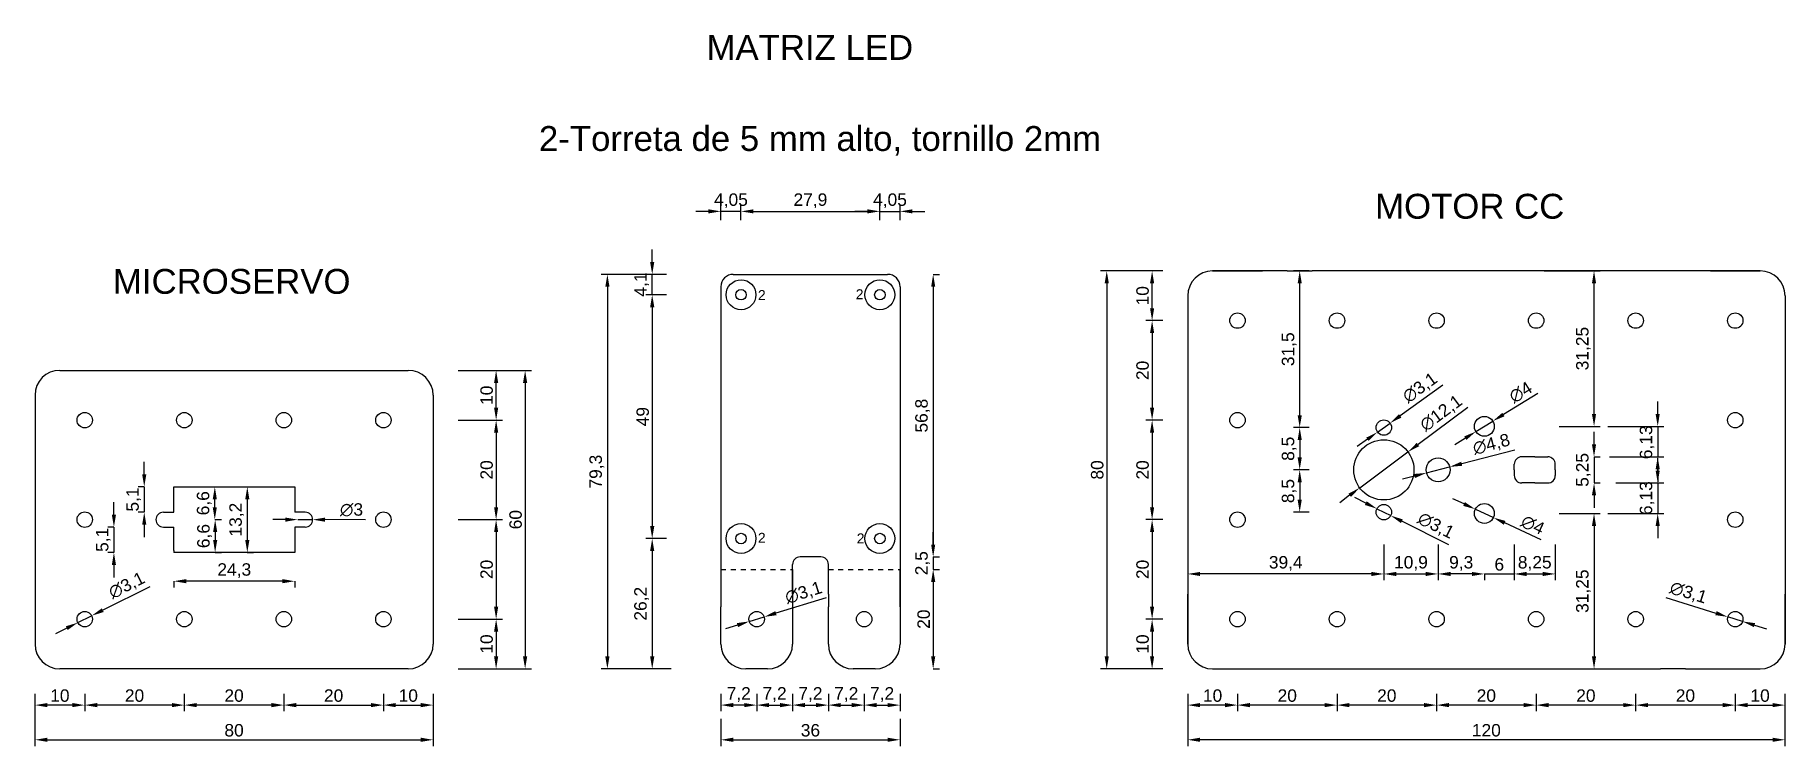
# Model space of a CAD drawing. Header units: millimetres. Extents: x 0 to 38330, y 46759 to 46987.
# Drawn here: x 37577 to 37928.6, y 46759.2 to 46902.2 of the extents above; entities that cross this region are included whole.
import ezdxf

# ---------------------------------------------------------------- set-up
doc = ezdxf.new("R2010")
doc.units = ezdxf.units.MM
doc.linetypes.add('ACAD_ISO02W100', pattern=[15, 12, -3])
doc.linetypes.add('JIS_02_1.0', pattern=[2, 1, -1])
for name, color, linetype in [('Chequeado', 140, 'ACAD_ISO02W100'), ('Cota', 50, 'Continuous'), ('Pliegues', 7, 'JIS_02_1.0')]:
    doc.layers.add(name, color=color, linetype=linetype)
doc.styles.get("Standard").update_dxf_attribs({"font": 'arial.ttf'})
doc.dimstyles.new('ISO-25', dxfattribs={"dimtxt": 2.5, "dimasz": 2.5, "dimexe": 1.25, "dimexo": 15, "dimtad": 1, "dimtxsty": 'Standard', "dimcen": 2.5, "dimclrd": 256, "dimclrt": 256, "dimadec": 0, "dimazin": 0, "dimtfac": 1, "dimtmove": 0, "dimatfit": 3, "dimfxl": 10, "dimfxlon": 1, "dimtfillclr": 256, "dimlwd": -1, "dimarcsym": 0})

msp = doc.modelspace()

# ---------------------------------------------------------------- texts
at = {"layer": 'Chequeado', "attachment_point": 1}
for s, width, heights, insert, char_height in [('MATRIZ LED', 145.95511, [0], (37711.894, 46902.15), 5), ('2-Torreta de 5 mm alto, tornillo 2mm', 164.47781, [10.349], (37678.221, 46883.844), 5), ('MOTOR CC', 145.95511, [0], (37846.216, 46870.231), 5), ('MICROSERVO', 145.95511, [0], (37592.636, 46855.131), 5), ('2', 5.19856, [0], (37722.227, 46850.879), 2), ('2', 5.19856, [0], (37741.88, 46851.047), 2), ('2', 5.19856, [0], (37722.215, 46802.086), 2), ('2', 5.19856, [0], (37742.074, 46801.967), 2)]:
    msp.add_mtext_dynamic_manual_height_columns(s, width=width, gutter_width=12.5, heights=heights, dxfattribs=dict(at, insert=insert, char_height=char_height))

# ---------------------------------------------------------------- blocks, each defined once
blk = doc.blocks.new('*D132')
at = {"layer": 'Cota', "color": 0, "lineweight": -2, "transparency": 16777216}
for p, q in [((37576.97, 46769.74), (37576.97, 46766.22)), ((37586.97, 46769.74), (37586.97, 46766.22))]:
    blk.add_line(p, q, dxfattribs=at)
at = {"layer": 'Cota', "transparency": 16777216}
blk.add_line((37584.47, 46767.47), (37579.47, 46767.47), dxfattribs=at)
for points in [[(37579.47, 46767.89), (37579.47, 46767.05), (37576.97, 46767.47)], [(37584.47, 46767.89), (37584.47, 46767.05), (37586.97, 46767.47)]]:
    blk.add_solid(points, dxfattribs=at)
at = {"layer": 'Defpoints', "color": 0, "transparency": 16777216}
for p in [(37576.97, 46784.74), (37586.97, 46784.74), (37576.97, 46767.47)]:
    blk.add_point(p, dxfattribs=at)
at = {"layer": 'Cota', "transparency": 16777216, "insert": (37581.97, 46769.37), "char_height": 2.5, "attachment_point": 5}
blk.add_mtext('10', dxfattribs=at)
blk = doc.blocks.new('*D133')
at = {"layer": 'Cota', "color": 0, "lineweight": -2, "transparency": 16777216}
for p, q in [((37586.97, 46769.74), (37586.97, 46766.22)), ((37606.97, 46769.74), (37606.97, 46766.22))]:
    blk.add_line(p, q, dxfattribs=at)
at = {"layer": 'Cota', "transparency": 16777216}
blk.add_line((37604.47, 46767.47), (37589.47, 46767.47), dxfattribs=at)
for points in [[(37589.47, 46767.89), (37589.47, 46767.05), (37586.97, 46767.47)], [(37604.47, 46767.89), (37604.47, 46767.05), (37606.97, 46767.47)]]:
    blk.add_solid(points, dxfattribs=at)
at = {"layer": 'Defpoints', "color": 0, "transparency": 16777216}
for p in [(37586.97, 46784.74), (37606.97, 46784.74), (37586.97, 46767.47)]:
    blk.add_point(p, dxfattribs=at)
at = {"layer": 'Cota', "transparency": 16777216, "insert": (37596.97, 46769.37), "char_height": 2.5, "attachment_point": 5}
blk.add_mtext('20', dxfattribs=at)
blk = doc.blocks.new('*D134')
at = {"layer": 'Cota', "color": 0, "lineweight": -2, "transparency": 16777216}
for p, q in [((37606.97, 46769.74), (37606.97, 46766.22)), ((37626.97, 46769.74), (37626.97, 46766.22))]:
    blk.add_line(p, q, dxfattribs=at)
at = {"layer": 'Cota', "transparency": 16777216}
blk.add_line((37624.47, 46767.47), (37609.47, 46767.47), dxfattribs=at)
for points in [[(37609.47, 46767.89), (37609.47, 46767.05), (37606.97, 46767.47)], [(37624.47, 46767.89), (37624.47, 46767.05), (37626.97, 46767.47)]]:
    blk.add_solid(points, dxfattribs=at)
at = {"layer": 'Defpoints', "color": 0, "transparency": 16777216}
for p in [(37606.97, 46784.74), (37626.97, 46784.74), (37606.97, 46767.47)]:
    blk.add_point(p, dxfattribs=at)
at = {"layer": 'Cota', "transparency": 16777216, "insert": (37616.97, 46769.37), "char_height": 2.5, "attachment_point": 5}
blk.add_mtext('20', dxfattribs=at)
blk = doc.blocks.new('*D135')
at = {"layer": 'Cota', "color": 0, "lineweight": -2, "transparency": 16777216}
for p, q in [((37626.97, 46769.74), (37626.97, 46766.22)), ((37646.97, 46769.74), (37646.97, 46766.22))]:
    blk.add_line(p, q, dxfattribs=at)
at = {"layer": 'Cota', "transparency": 16777216}
blk.add_line((37629.47, 46767.47), (37644.47, 46767.47), dxfattribs=at)
for points in [[(37629.47, 46767.89), (37629.47, 46767.05), (37626.97, 46767.47)], [(37644.47, 46767.89), (37644.47, 46767.05), (37646.97, 46767.47)]]:
    blk.add_solid(points, dxfattribs=at)
at = {"layer": 'Defpoints', "color": 0, "transparency": 16777216}
for p in [(37626.97, 46784.74), (37646.97, 46784.74), (37646.97, 46767.47)]:
    blk.add_point(p, dxfattribs=at)
at = {"layer": 'Cota', "transparency": 16777216, "insert": (37636.97, 46769.37), "char_height": 2.5, "attachment_point": 5}
blk.add_mtext('20', dxfattribs=at)
blk = doc.blocks.new('*D136')
at = {"layer": 'Cota', "color": 0, "lineweight": -2, "transparency": 16777216}
for p, q in [((37646.97, 46769.74), (37646.97, 46766.22)), ((37656.97, 46769.74), (37656.97, 46766.22))]:
    blk.add_line(p, q, dxfattribs=at)
at = {"layer": 'Cota', "transparency": 16777216}
blk.add_line((37649.47, 46767.47), (37654.47, 46767.47), dxfattribs=at)
for points in [[(37649.47, 46767.89), (37649.47, 46767.05), (37646.97, 46767.47)], [(37654.47, 46767.89), (37654.47, 46767.05), (37656.97, 46767.47)]]:
    blk.add_solid(points, dxfattribs=at)
at = {"layer": 'Defpoints', "color": 0, "transparency": 16777216}
for p in [(37646.97, 46784.74), (37656.97, 46784.74), (37656.97, 46767.47)]:
    blk.add_point(p, dxfattribs=at)
at = {"layer": 'Cota', "transparency": 16777216, "insert": (37651.97, 46769.37), "char_height": 2.5, "attachment_point": 5}
blk.add_mtext('10', dxfattribs=at)
blk = doc.blocks.new('*D137')
at = {"layer": 'Cota', "color": 0, "lineweight": -2, "transparency": 16777216}
for p, q in [((37576.97, 46769.74), (37576.97, 46759.25)), ((37656.97, 46769.74), (37656.97, 46759.25))]:
    blk.add_line(p, q, dxfattribs=at)
at = {"layer": 'Cota', "transparency": 16777216}
blk.add_line((37579.47, 46760.5), (37654.47, 46760.5), dxfattribs=at)
for points in [[(37579.47, 46760.92), (37579.47, 46760.08), (37576.97, 46760.5)], [(37654.47, 46760.92), (37654.47, 46760.08), (37656.97, 46760.5)]]:
    blk.add_solid(points, dxfattribs=at)
at = {"layer": 'Defpoints', "color": 0, "transparency": 16777216}
for p in [(37576.97, 46784.74), (37656.97, 46784.74), (37656.97, 46760.5)]:
    blk.add_point(p, dxfattribs=at)
at = {"layer": 'Cota', "transparency": 16777216, "insert": (37616.97, 46762.4), "char_height": 2.5, "attachment_point": 5}
blk.add_mtext('80', dxfattribs=at)
blk = doc.blocks.new('*D143')
at = {"layer": 'Cota', "transparency": 16777216}
for p, q in [((37627.26, 46804.75), (37624.76, 46804.75)), ((37629.76, 46804.75), (37632.76, 46804.74)), ((37643.37, 46804.73), (37635.26, 46804.74))]:
    blk.add_line(p, q, dxfattribs=at)
for points in [[(37627.26, 46805.17), (37627.26, 46804.33), (37629.76, 46804.75)], [(37635.26, 46805.16), (37635.26, 46804.32), (37632.76, 46804.74)]]:
    blk.add_solid(points, dxfattribs=at)
at = {"layer": 'Defpoints', "color": 0, "transparency": 16777216}
for p in [(37629.76, 46804.75), (37632.76, 46804.74)]:
    blk.add_point(p, dxfattribs=at)
at = {"layer": 'Cota', "transparency": 16777216, "insert": (37640.57, 46806.71), "char_height": 2.5, "attachment_point": 5, "rotation": 359.9423}
blk.add_mtext('∅3', dxfattribs=at)
blk = doc.blocks.new('*D144')
at = {"layer": 'Cota', "color": 0, "lineweight": -2, "transparency": 16777216}
for p, q in [((37604.86, 46792.37), (37604.86, 46791.12)), ((37629.16, 46792.37), (37629.16, 46791.12))]:
    blk.add_line(p, q, dxfattribs=at)
at = {"layer": 'Cota', "transparency": 16777216}
blk.add_line((37626.66, 46792.37), (37607.36, 46792.37), dxfattribs=at)
for points in [[(37607.36, 46792.79), (37607.36, 46791.96), (37604.86, 46792.37)], [(37626.66, 46792.79), (37626.66, 46791.96), (37629.16, 46792.37)]]:
    blk.add_solid(points, dxfattribs=at)
at = {"layer": 'Defpoints', "color": 0, "transparency": 16777216}
for p in [(37604.86, 46798.54), (37629.16, 46798.14), (37604.86, 46792.37)]:
    blk.add_point(p, dxfattribs=at)
at = {"layer": 'Cota', "transparency": 16777216, "insert": (37617.01, 46794.5), "char_height": 2.5, "attachment_point": 5}
blk.add_mtext('24,3', dxfattribs=at)
blk = doc.blocks.new('*D145')
at = {"layer": 'Cota', "color": 0, "lineweight": -2, "transparency": 16777216}
for p, q in [((37613.1, 46811.34), (37614.35, 46811.34)), ((37613.1, 46804.74), (37614.35, 46804.74))]:
    blk.add_line(p, q, dxfattribs=at)
at = {"layer": 'Cota', "transparency": 16777216}
blk.add_line((37613.1, 46807.24), (37613.1, 46808.84), dxfattribs=at)
for points in [[(37612.68, 46808.84), (37613.51, 46808.84), (37613.1, 46811.34)], [(37612.68, 46807.24), (37613.51, 46807.24), (37613.1, 46804.74)]]:
    blk.add_solid(points, dxfattribs=at)
at = {"layer": 'Defpoints', "color": 0, "transparency": 16777216}
for p in [(37604.86, 46811.34), (37613.1, 46811.34), (37602.76, 46804.74)]:
    blk.add_point(p, dxfattribs=at)
at = {"layer": 'Cota', "transparency": 16777216, "insert": (37610.97, 46808.04), "char_height": 2.5, "attachment_point": 5, "rotation": 90}
blk.add_mtext('6,6', dxfattribs=at)
blk = doc.blocks.new('*D146')
at = {"layer": 'Cota', "color": 0, "lineweight": -2, "transparency": 16777216}
for p, q in [((37613.17, 46804.74), (37614.42, 46804.74)), ((37613.17, 46798.14), (37614.42, 46798.14))]:
    blk.add_line(p, q, dxfattribs=at)
at = {"layer": 'Cota', "transparency": 16777216}
blk.add_line((37613.17, 46802.24), (37613.17, 46800.64), dxfattribs=at)
for points in [[(37612.76, 46802.24), (37613.59, 46802.24), (37613.17, 46804.74)], [(37612.76, 46800.64), (37613.59, 46800.64), (37613.17, 46798.14)]]:
    blk.add_solid(points, dxfattribs=at)
at = {"layer": 'Defpoints', "color": 0, "transparency": 16777216}
for p in [(37602.76, 46804.74), (37604.86, 46798.14), (37613.17, 46798.14)]:
    blk.add_point(p, dxfattribs=at)
at = {"layer": 'Cota', "transparency": 16777216, "insert": (37611.05, 46801.44), "char_height": 2.5, "attachment_point": 5, "rotation": 90}
blk.add_mtext('6,6', dxfattribs=at)
blk = doc.blocks.new('*D148')
at = {"layer": 'Cota', "transparency": 16777216}
for p, q in [((37598.93, 46813.84), (37598.93, 46816.34)), ((37598.93, 46811.34), (37598.93, 46806.24)), ((37598.93, 46803.74), (37598.93, 46801.24))]:
    blk.add_line(p, q, dxfattribs=at)
at = {"layer": 'Cota', "color": 0, "lineweight": -2, "transparency": 16777216}
for p, q in [((37598.93, 46811.34), (37597.68, 46811.34)), ((37598.93, 46806.24), (37597.68, 46806.24))]:
    blk.add_line(p, q, dxfattribs=at)
at = {"layer": 'Cota', "transparency": 16777216}
for points in [[(37598.51, 46813.84), (37599.34, 46813.84), (37598.93, 46811.34)], [(37598.51, 46803.74), (37599.34, 46803.74), (37598.93, 46806.24)]]:
    blk.add_solid(points, dxfattribs=at)
at = {"layer": 'Defpoints', "color": 0, "transparency": 16777216}
for p in [(37604.86, 46811.34), (37598.93, 46806.24), (37604.86, 46806.24)]:
    blk.add_point(p, dxfattribs=at)
at = {"layer": 'Cota', "transparency": 16777216, "insert": (37596.8, 46808.79), "char_height": 2.5, "width": 8.2591, "attachment_point": 5, "rotation": 90}
blk.add_mtext('5,1', dxfattribs=at)
blk = doc.blocks.new('*D149')
at = {"layer": 'Cota', "transparency": 16777216}
for p, q in [((37592.83, 46805.74), (37592.83, 46808.24)), ((37592.83, 46803.24), (37592.83, 46798.14)), ((37592.83, 46795.64), (37592.83, 46793.14))]:
    blk.add_line(p, q, dxfattribs=at)
at = {"layer": 'Cota', "color": 0, "lineweight": -2, "transparency": 16777216}
for p, q in [((37592.83, 46803.24), (37591.58, 46803.24)), ((37592.83, 46798.14), (37591.58, 46798.14))]:
    blk.add_line(p, q, dxfattribs=at)
at = {"layer": 'Cota', "transparency": 16777216}
for points in [[(37592.41, 46805.74), (37593.25, 46805.74), (37592.83, 46803.24)], [(37592.41, 46795.64), (37593.25, 46795.64), (37592.83, 46798.14)]]:
    blk.add_solid(points, dxfattribs=at)
at = {"layer": 'Defpoints', "color": 0, "transparency": 16777216}
for p in [(37604.86, 46803.24), (37592.83, 46798.14), (37604.86, 46798.14)]:
    blk.add_point(p, dxfattribs=at)
at = {"layer": 'Cota', "transparency": 16777216, "insert": (37590.7, 46800.69), "char_height": 2.5, "attachment_point": 5, "rotation": 90}
blk.add_mtext('5,1', dxfattribs=at)
blk = doc.blocks.new('*D150')
at = {"layer": 'Cota', "color": 0, "lineweight": -2, "transparency": 16777216}
for p, q in [((37619.63, 46811.34), (37620.88, 46811.34)), ((37619.63, 46798.14), (37620.88, 46798.14))]:
    blk.add_line(p, q, dxfattribs=at)
at = {"layer": 'Cota', "transparency": 16777216}
blk.add_line((37619.63, 46808.84), (37619.63, 46800.64), dxfattribs=at)
for points in [[(37619.21, 46808.84), (37620.05, 46808.84), (37619.63, 46811.34)], [(37619.21, 46800.64), (37620.05, 46800.64), (37619.63, 46798.14)]]:
    blk.add_solid(points, dxfattribs=at)
at = {"layer": 'Defpoints', "color": 0, "transparency": 16777216}
for p in [(37617.01, 46811.34), (37617.01, 46798.14), (37619.63, 46798.14)]:
    blk.add_point(p, dxfattribs=at)
at = {"layer": 'Cota', "transparency": 16777216, "insert": (37617.5, 46804.74), "char_height": 2.5, "attachment_point": 5, "rotation": 90}
blk.add_mtext('13,2', dxfattribs=at)
blk = doc.blocks.new('*D151')
at = {"layer": 'Cota', "color": 0, "lineweight": -2, "transparency": 16777216}
for p, q in [((37661.97, 46834.74), (37670.87, 46834.74)), ((37661.97, 46824.74), (37670.87, 46824.74))]:
    blk.add_line(p, q, dxfattribs=at)
at = {"layer": 'Cota', "transparency": 16777216}
blk.add_line((37669.62, 46827.24), (37669.62, 46832.24), dxfattribs=at)
for points in [[(37669.21, 46832.24), (37670.04, 46832.24), (37669.62, 46834.74)], [(37669.21, 46827.24), (37670.04, 46827.24), (37669.62, 46824.74)]]:
    blk.add_solid(points, dxfattribs=at)
at = {"layer": 'Defpoints', "color": 0, "transparency": 16777216}
for p in [(37646.97, 46834.74), (37669.62, 46834.74), (37646.97, 46824.74)]:
    blk.add_point(p, dxfattribs=at)
at = {"layer": 'Cota', "transparency": 16777216, "insert": (37667.72, 46829.74), "char_height": 2.5, "attachment_point": 5, "rotation": 90}
blk.add_mtext('10', dxfattribs=at)
blk = doc.blocks.new('*D152')
at = {"layer": 'Cota', "color": 0, "lineweight": -2, "transparency": 16777216}
for p, q in [((37661.97, 46824.74), (37670.87, 46824.74)), ((37661.97, 46804.74), (37670.87, 46804.74))]:
    blk.add_line(p, q, dxfattribs=at)
at = {"layer": 'Cota', "transparency": 16777216}
blk.add_line((37669.62, 46822.24), (37669.62, 46807.24), dxfattribs=at)
for points in [[(37669.21, 46822.24), (37670.04, 46822.24), (37669.62, 46824.74)], [(37669.21, 46807.24), (37670.04, 46807.24), (37669.62, 46804.74)]]:
    blk.add_solid(points, dxfattribs=at)
at = {"layer": 'Defpoints', "color": 0, "transparency": 16777216}
for p in [(37646.97, 46824.74), (37646.97, 46804.74), (37669.62, 46804.74)]:
    blk.add_point(p, dxfattribs=at)
at = {"layer": 'Cota', "transparency": 16777216, "insert": (37667.72, 46814.74), "char_height": 2.5, "attachment_point": 5, "rotation": 90}
blk.add_mtext('20', dxfattribs=at)
blk = doc.blocks.new('*D153')
at = {"layer": 'Cota', "color": 0, "lineweight": -2, "transparency": 16777216}
for p, q in [((37661.97, 46804.74), (37670.87, 46804.74)), ((37661.97, 46784.74), (37670.87, 46784.74))]:
    blk.add_line(p, q, dxfattribs=at)
at = {"layer": 'Cota', "transparency": 16777216}
blk.add_line((37669.62, 46802.24), (37669.62, 46787.24), dxfattribs=at)
for points in [[(37669.21, 46802.24), (37670.04, 46802.24), (37669.62, 46804.74)], [(37669.21, 46787.24), (37670.04, 46787.24), (37669.62, 46784.74)]]:
    blk.add_solid(points, dxfattribs=at)
at = {"layer": 'Defpoints', "color": 0, "transparency": 16777216}
for p in [(37646.97, 46804.74), (37646.97, 46784.74), (37669.62, 46784.74)]:
    blk.add_point(p, dxfattribs=at)
at = {"layer": 'Cota', "transparency": 16777216, "insert": (37667.72, 46794.74), "char_height": 2.5, "attachment_point": 5, "rotation": 90}
blk.add_mtext('20', dxfattribs=at)
blk = doc.blocks.new('*D154')
at = {"layer": 'Cota', "color": 0, "lineweight": -2, "transparency": 16777216}
for p, q in [((37661.97, 46784.74), (37670.87, 46784.74)), ((37661.97, 46774.74), (37670.87, 46774.74))]:
    blk.add_line(p, q, dxfattribs=at)
at = {"layer": 'Cota', "transparency": 16777216}
blk.add_line((37669.62, 46782.24), (37669.62, 46777.24), dxfattribs=at)
for points in [[(37669.21, 46782.24), (37670.04, 46782.24), (37669.62, 46784.74)], [(37669.21, 46777.24), (37670.04, 46777.24), (37669.62, 46774.74)]]:
    blk.add_solid(points, dxfattribs=at)
at = {"layer": 'Defpoints', "color": 0, "transparency": 16777216}
for p in [(37646.97, 46784.74), (37646.97, 46774.74), (37669.62, 46774.74)]:
    blk.add_point(p, dxfattribs=at)
at = {"layer": 'Cota', "transparency": 16777216, "insert": (37667.72, 46779.74), "char_height": 2.5, "attachment_point": 5, "rotation": 90}
blk.add_mtext('10', dxfattribs=at)
blk = doc.blocks.new('*D155')
at = {"layer": 'Cota', "color": 0, "lineweight": -2, "transparency": 16777216}
for p, q in [((37665.45, 46834.74), (37676.7, 46834.74)), ((37665.45, 46774.74), (37676.7, 46774.74))]:
    blk.add_line(p, q, dxfattribs=at)
at = {"layer": 'Cota', "transparency": 16777216}
blk.add_line((37675.45, 46832.24), (37675.45, 46777.24), dxfattribs=at)
for points in [[(37675.03, 46832.24), (37675.86, 46832.24), (37675.45, 46834.74)], [(37675.03, 46777.24), (37675.86, 46777.24), (37675.45, 46774.74)]]:
    blk.add_solid(points, dxfattribs=at)
at = {"layer": 'Defpoints', "color": 0, "transparency": 16777216}
for p in [(37646.97, 46834.74), (37646.97, 46774.74), (37675.45, 46774.74)]:
    blk.add_point(p, dxfattribs=at)
at = {"layer": 'Cota', "transparency": 16777216, "insert": (37673.54, 46804.74), "char_height": 2.5, "attachment_point": 5, "rotation": 90}
blk.add_mtext('60', dxfattribs=at)
blk = doc.blocks.new('*D156')
at = {"layer": 'Cota', "transparency": 16777216}
for p, q in [((37700.98, 46856.54), (37700.98, 46859.04)), ((37700.98, 46849.94), (37700.98, 46854.04)), ((37700.98, 46847.44), (37700.98, 46844.94))]:
    blk.add_line(p, q, dxfattribs=at)
at = {"layer": 'Cota', "color": 0, "lineweight": -2, "transparency": 16777216}
for p, q in [((37703.82, 46854.04), (37699.73, 46854.04)), ((37703.82, 46849.94), (37699.73, 46849.94))]:
    blk.add_line(p, q, dxfattribs=at)
at = {"layer": 'Cota', "transparency": 16777216}
for points in [[(37700.56, 46856.54), (37701.4, 46856.54), (37700.98, 46854.04)], [(37700.56, 46847.44), (37701.4, 46847.44), (37700.98, 46849.94)]]:
    blk.add_solid(points, dxfattribs=at)
at = {"layer": 'Defpoints', "color": 0, "transparency": 16777216}
for p in [(37700.98, 46854.04), (37718.82, 46854.04), (37718.82, 46849.94)]:
    blk.add_point(p, dxfattribs=at)
at = {"layer": 'Cota', "transparency": 16777216, "insert": (37698.85, 46851.99), "char_height": 2.5, "attachment_point": 5, "rotation": 90}
blk.add_mtext('4,1', dxfattribs=at)
blk = doc.blocks.new('*D157')
at = {"layer": 'Cota', "color": 0, "lineweight": -2, "transparency": 16777216}
for p, q in [((37703.82, 46849.94), (37699.73, 46849.94)), ((37703.82, 46800.94), (37699.73, 46800.94))]:
    blk.add_line(p, q, dxfattribs=at)
at = {"layer": 'Cota', "transparency": 16777216}
blk.add_line((37700.98, 46847.44), (37700.98, 46803.44), dxfattribs=at)
for points in [[(37700.56, 46847.44), (37701.4, 46847.44), (37700.98, 46849.94)], [(37700.56, 46803.44), (37701.4, 46803.44), (37700.98, 46800.94)]]:
    blk.add_solid(points, dxfattribs=at)
at = {"layer": 'Defpoints', "color": 0, "transparency": 16777216}
for p in [(37718.82, 46849.94), (37700.98, 46800.94), (37718.82, 46800.94)]:
    blk.add_point(p, dxfattribs=at)
at = {"layer": 'Cota', "transparency": 16777216, "insert": (37699.08, 46825.44), "char_height": 2.5, "attachment_point": 5, "rotation": 90}
blk.add_mtext('49', dxfattribs=at)
blk = doc.blocks.new('*D158')
at = {"layer": 'Cota', "color": 0, "lineweight": -2, "transparency": 16777216}
for p, q in [((37703.82, 46800.94), (37699.73, 46800.94)), ((37704.77, 46774.74), (37699.73, 46774.74))]:
    blk.add_line(p, q, dxfattribs=at)
at = {"layer": 'Cota', "transparency": 16777216}
blk.add_line((37700.98, 46798.44), (37700.98, 46777.24), dxfattribs=at)
for points in [[(37700.56, 46798.44), (37701.4, 46798.44), (37700.98, 46800.94)], [(37700.56, 46777.24), (37701.4, 46777.24), (37700.98, 46774.74)]]:
    blk.add_solid(points, dxfattribs=at)
at = {"layer": 'Defpoints', "color": 0, "transparency": 16777216}
for p in [(37718.82, 46800.94), (37700.98, 46774.74), (37719.77, 46774.74)]:
    blk.add_point(p, dxfattribs=at)
at = {"layer": 'Cota', "transparency": 16777216, "insert": (37698.85, 46787.84), "char_height": 2.5, "attachment_point": 5, "rotation": 90}
blk.add_mtext('26,2', dxfattribs=at)
blk = doc.blocks.new('*D159')
at = {"layer": 'Cota', "transparency": 16777216}
for p, q in [((37712.27, 46866.7), (37709.77, 46866.7)), ((37718.82, 46866.7), (37714.77, 46866.7)), ((37721.32, 46866.7), (37723.82, 46866.7))]:
    blk.add_line(p, q, dxfattribs=at)
at = {"layer": 'Cota', "color": 0, "lineweight": -2, "transparency": 16777216}
for p, q in [((37714.77, 46864.94), (37714.77, 46867.95)), ((37718.82, 46864.94), (37718.82, 46867.95))]:
    blk.add_line(p, q, dxfattribs=at)
at = {"layer": 'Cota', "transparency": 16777216}
for points in [[(37712.27, 46867.12), (37712.27, 46866.29), (37714.77, 46866.7)], [(37721.32, 46867.12), (37721.32, 46866.29), (37718.82, 46866.7)]]:
    blk.add_solid(points, dxfattribs=at)
at = {"layer": 'Defpoints', "color": 0, "transparency": 16777216}
for p in [(37714.77, 46866.7), (37714.77, 46849.94), (37718.82, 46849.94)]:
    blk.add_point(p, dxfattribs=at)
at = {"layer": 'Cota', "transparency": 16777216, "insert": (37716.8, 46868.83), "char_height": 2.5, "attachment_point": 5}
blk.add_mtext('4,05', dxfattribs=at)
blk = doc.blocks.new('*D160')
at = {"layer": 'Cota', "color": 0, "lineweight": -2, "transparency": 16777216}
for p, q in [((37701.98, 46854.04), (37690.73, 46854.04)), ((37701.98, 46774.74), (37690.73, 46774.74))]:
    blk.add_line(p, q, dxfattribs=at)
at = {"layer": 'Cota', "transparency": 16777216}
blk.add_line((37691.98, 46851.54), (37691.98, 46777.24), dxfattribs=at)
for points in [[(37691.56, 46851.54), (37692.4, 46851.54), (37691.98, 46854.04)], [(37691.56, 46777.24), (37692.4, 46777.24), (37691.98, 46774.74)]]:
    blk.add_solid(points, dxfattribs=at)
at = {"layer": 'Defpoints', "color": 0, "transparency": 16777216}
for p in [(37732.77, 46854.04), (37691.98, 46774.74), (37721.97, 46774.74)]:
    blk.add_point(p, dxfattribs=at)
at = {"layer": 'Cota', "transparency": 16777216, "insert": (37689.85, 46814.39), "char_height": 2.5, "attachment_point": 5, "rotation": 90}
blk.add_mtext('79,3', dxfattribs=at)
blk = doc.blocks.new('*D161')
at = {"layer": 'Cota', "color": 0, "lineweight": -2, "transparency": 16777216}
for p, q in [((37718.82, 46864.94), (37718.82, 46867.95)), ((37746.72, 46864.94), (37746.72, 46867.95))]:
    blk.add_line(p, q, dxfattribs=at)
at = {"layer": 'Cota', "transparency": 16777216}
blk.add_line((37721.32, 46866.7), (37744.22, 46866.7), dxfattribs=at)
for points in [[(37721.32, 46867.12), (37721.32, 46866.29), (37718.82, 46866.7)], [(37744.22, 46867.12), (37744.22, 46866.29), (37746.72, 46866.7)]]:
    blk.add_solid(points, dxfattribs=at)
at = {"layer": 'Defpoints', "color": 0, "transparency": 16777216}
for p in [(37746.72, 46866.7), (37718.82, 46849.94), (37746.72, 46849.94)]:
    blk.add_point(p, dxfattribs=at)
at = {"layer": 'Cota', "transparency": 16777216, "insert": (37732.77, 46868.83), "char_height": 2.5, "attachment_point": 5}
blk.add_mtext('27,9', dxfattribs=at)
blk = doc.blocks.new('*D162')
at = {"layer": 'Cota', "transparency": 16777216}
for p, q in [((37744.22, 46866.7), (37741.72, 46866.7)), ((37746.72, 46866.7), (37750.77, 46866.7)), ((37753.27, 46866.7), (37755.77, 46866.7))]:
    blk.add_line(p, q, dxfattribs=at)
at = {"layer": 'Cota', "color": 0, "lineweight": -2, "transparency": 16777216}
for p, q in [((37746.72, 46864.94), (37746.72, 46867.95)), ((37750.77, 46864.94), (37750.77, 46867.95))]:
    blk.add_line(p, q, dxfattribs=at)
at = {"layer": 'Cota', "transparency": 16777216}
for points in [[(37744.22, 46867.12), (37744.22, 46866.29), (37746.72, 46866.7)], [(37753.27, 46867.12), (37753.27, 46866.29), (37750.77, 46866.7)]]:
    blk.add_solid(points, dxfattribs=at)
at = {"layer": 'Defpoints', "color": 0, "transparency": 16777216}
for p in [(37750.77, 46866.7), (37746.72, 46849.94), (37750.77, 46849.94)]:
    blk.add_point(p, dxfattribs=at)
at = {"layer": 'Cota', "transparency": 16777216, "insert": (37748.75, 46868.83), "char_height": 2.5, "attachment_point": 5}
blk.add_mtext('4,05', dxfattribs=at)
blk = doc.blocks.new('*D165')
at = {"layer": 'Cota', "color": 0, "lineweight": -2, "transparency": 16777216}
for p, q in [((37757.43, 46794.74), (37758.68, 46794.74)), ((37757.43, 46774.74), (37758.68, 46774.74))]:
    blk.add_line(p, q, dxfattribs=at)
at = {"layer": 'Cota', "transparency": 16777216}
blk.add_line((37757.43, 46792.24), (37757.43, 46777.24), dxfattribs=at)
for points in [[(37757.02, 46792.24), (37757.85, 46792.24), (37757.43, 46794.74)], [(37757.02, 46777.24), (37757.85, 46777.24), (37757.43, 46774.74)]]:
    blk.add_solid(points, dxfattribs=at)
at = {"layer": 'Defpoints', "color": 0, "transparency": 16777216}
for p in [(37743.57, 46794.74), (37743.57, 46774.74), (37757.43, 46774.74)]:
    blk.add_point(p, dxfattribs=at)
at = {"layer": 'Cota', "transparency": 16777216, "insert": (37755.53, 46784.74), "char_height": 2.5, "attachment_point": 5, "rotation": 90}
blk.add_mtext('20', dxfattribs=at)
blk = doc.blocks.new('*D166')
at = {"layer": 'Cota', "color": 0, "lineweight": -2, "transparency": 16777216}
for p, q in [((37714.77, 46769.74), (37714.77, 46766.22)), ((37721.97, 46769.74), (37721.97, 46766.22))]:
    blk.add_line(p, q, dxfattribs=at)
at = {"layer": 'Cota', "transparency": 16777216}
blk.add_line((37719.47, 46767.47), (37717.27, 46767.47), dxfattribs=at)
for points in [[(37717.27, 46767.89), (37717.27, 46767.05), (37714.77, 46767.47)], [(37719.47, 46767.89), (37719.47, 46767.05), (37721.97, 46767.47)]]:
    blk.add_solid(points, dxfattribs=at)
at = {"layer": 'Defpoints', "color": 0, "transparency": 16777216}
for p in [(37714.77, 46784.74), (37721.97, 46784.74), (37714.77, 46767.47)]:
    blk.add_point(p, dxfattribs=at)
at = {"layer": 'Cota', "transparency": 16777216, "insert": (37718.37, 46769.6), "char_height": 2.5, "attachment_point": 5}
blk.add_mtext('7,2', dxfattribs=at)
blk = doc.blocks.new('*D167')
at = {"layer": 'Cota', "color": 0, "lineweight": -2, "transparency": 16777216}
for p, q in [((37721.97, 46769.74), (37721.97, 46766.22)), ((37729.17, 46769.74), (37729.17, 46766.22))]:
    blk.add_line(p, q, dxfattribs=at)
at = {"layer": 'Cota', "transparency": 16777216}
blk.add_line((37724.47, 46767.47), (37726.67, 46767.47), dxfattribs=at)
for points in [[(37724.47, 46767.89), (37724.47, 46767.05), (37721.97, 46767.47)], [(37726.67, 46767.89), (37726.67, 46767.05), (37729.17, 46767.47)]]:
    blk.add_solid(points, dxfattribs=at)
at = {"layer": 'Defpoints', "color": 0, "transparency": 16777216}
for p in [(37721.97, 46784.74), (37729.17, 46784.74), (37729.17, 46767.47)]:
    blk.add_point(p, dxfattribs=at)
at = {"layer": 'Cota', "transparency": 16777216, "insert": (37725.57, 46769.6), "char_height": 2.5, "attachment_point": 5}
blk.add_mtext('7,2', dxfattribs=at)
blk = doc.blocks.new('*D168')
at = {"layer": 'Cota', "color": 0, "lineweight": -2, "transparency": 16777216}
for p, q in [((37729.17, 46769.74), (37729.17, 46766.22)), ((37736.37, 46769.74), (37736.37, 46766.22))]:
    blk.add_line(p, q, dxfattribs=at)
at = {"layer": 'Cota', "transparency": 16777216}
blk.add_line((37731.67, 46767.47), (37733.87, 46767.47), dxfattribs=at)
for points in [[(37731.67, 46767.89), (37731.67, 46767.05), (37729.17, 46767.47)], [(37733.87, 46767.89), (37733.87, 46767.05), (37736.37, 46767.47)]]:
    blk.add_solid(points, dxfattribs=at)
at = {"layer": 'Defpoints', "color": 0, "transparency": 16777216}
for p in [(37729.17, 46784.74), (37736.37, 46784.74), (37736.37, 46767.47)]:
    blk.add_point(p, dxfattribs=at)
at = {"layer": 'Cota', "transparency": 16777216, "insert": (37732.77, 46769.6), "char_height": 2.5, "attachment_point": 5}
blk.add_mtext('7,2', dxfattribs=at)
blk = doc.blocks.new('*D169')
at = {"layer": 'Cota', "color": 0, "lineweight": -2, "transparency": 16777216}
for p, q in [((37736.37, 46769.74), (37736.37, 46766.22)), ((37743.57, 46769.74), (37743.57, 46766.22))]:
    blk.add_line(p, q, dxfattribs=at)
at = {"layer": 'Cota', "transparency": 16777216}
blk.add_line((37738.87, 46767.47), (37741.07, 46767.47), dxfattribs=at)
for points in [[(37738.87, 46767.89), (37738.87, 46767.05), (37736.37, 46767.47)], [(37741.07, 46767.89), (37741.07, 46767.05), (37743.57, 46767.47)]]:
    blk.add_solid(points, dxfattribs=at)
at = {"layer": 'Defpoints', "color": 0, "transparency": 16777216}
for p in [(37736.37, 46784.74), (37743.57, 46784.74), (37743.57, 46767.47)]:
    blk.add_point(p, dxfattribs=at)
at = {"layer": 'Cota', "transparency": 16777216, "insert": (37739.97, 46769.6), "char_height": 2.5, "attachment_point": 5}
blk.add_mtext('7,2', dxfattribs=at)
blk = doc.blocks.new('*D170')
at = {"layer": 'Cota', "color": 0, "lineweight": -2, "transparency": 16777216}
for p, q in [((37743.57, 46769.74), (37743.57, 46766.22)), ((37750.77, 46769.74), (37750.77, 46766.22))]:
    blk.add_line(p, q, dxfattribs=at)
at = {"layer": 'Cota', "transparency": 16777216}
blk.add_line((37746.07, 46767.47), (37748.27, 46767.47), dxfattribs=at)
for points in [[(37746.07, 46767.89), (37746.07, 46767.05), (37743.57, 46767.47)], [(37748.27, 46767.89), (37748.27, 46767.05), (37750.77, 46767.47)]]:
    blk.add_solid(points, dxfattribs=at)
at = {"layer": 'Defpoints', "color": 0, "transparency": 16777216}
for p in [(37743.57, 46784.74), (37750.77, 46784.74), (37750.77, 46767.47)]:
    blk.add_point(p, dxfattribs=at)
at = {"layer": 'Cota', "transparency": 16777216, "insert": (37747.17, 46769.6), "char_height": 2.5, "attachment_point": 5}
blk.add_mtext('7,2', dxfattribs=at)
blk = doc.blocks.new('*D171')
at = {"layer": 'Cota', "color": 0, "lineweight": -2, "transparency": 16777216}
for p, q in [((37714.77, 46764.74), (37714.77, 46759.25)), ((37750.77, 46764.74), (37750.77, 46759.25))]:
    blk.add_line(p, q, dxfattribs=at)
at = {"layer": 'Cota', "transparency": 16777216}
blk.add_line((37717.27, 46760.5), (37748.27, 46760.5), dxfattribs=at)
for points in [[(37717.27, 46760.92), (37717.27, 46760.08), (37714.77, 46760.5)], [(37748.27, 46760.92), (37748.27, 46760.08), (37750.77, 46760.5)]]:
    blk.add_solid(points, dxfattribs=at)
at = {"layer": 'Defpoints', "color": 0, "transparency": 16777216}
for p in [(37714.77, 46779.74), (37750.77, 46779.74), (37750.77, 46760.5)]:
    blk.add_point(p, dxfattribs=at)
at = {"layer": 'Cota', "transparency": 16777216, "insert": (37732.77, 46762.4), "char_height": 2.5, "attachment_point": 5}
blk.add_mtext('36', dxfattribs=at)
blk = doc.blocks.new('*D172')
at = {"layer": 'Cota', "color": 0, "lineweight": -2, "transparency": 16777216}
for p, q in [((37757.43, 46854.04), (37758.68, 46854.04)), ((37757.43, 46797.24), (37758.68, 46797.24))]:
    blk.add_line(p, q, dxfattribs=at)
at = {"layer": 'Cota', "transparency": 16777216}
blk.add_line((37757.43, 46851.54), (37757.43, 46799.74), dxfattribs=at)
for points in [[(37757.02, 46851.54), (37757.85, 46851.54), (37757.43, 46854.04)], [(37757.02, 46799.74), (37757.85, 46799.74), (37757.43, 46797.24)]]:
    blk.add_solid(points, dxfattribs=at)
at = {"layer": 'Defpoints', "color": 0, "transparency": 16777216}
for p in [(37748.27, 46854.04), (37748.27, 46797.24), (37757.43, 46797.24)]:
    blk.add_point(p, dxfattribs=at)
at = {"layer": 'Cota', "transparency": 16777216, "insert": (37755.31, 46825.64), "char_height": 2.5, "attachment_point": 5, "rotation": 90}
blk.add_mtext('56,8', dxfattribs=at)
blk = doc.blocks.new('*D173')
at = {"layer": 'Cota', "transparency": 16777216}
for p, q in [((37757.43, 46799.74), (37757.43, 46802.24)), ((37757.43, 46797.24), (37757.43, 46794.74)), ((37757.43, 46792.24), (37757.43, 46789.74))]:
    blk.add_line(p, q, dxfattribs=at)
at = {"layer": 'Cota', "color": 0, "lineweight": -2, "transparency": 16777216}
for p, q in [((37757.43, 46797.24), (37758.68, 46797.24)), ((37757.43, 46794.74), (37758.68, 46794.74))]:
    blk.add_line(p, q, dxfattribs=at)
at = {"layer": 'Cota', "transparency": 16777216}
for points in [[(37757.02, 46799.74), (37757.85, 46799.74), (37757.43, 46797.24)], [(37757.02, 46792.24), (37757.85, 46792.24), (37757.43, 46794.74)]]:
    blk.add_solid(points, dxfattribs=at)
at = {"layer": 'Defpoints', "color": 0, "transparency": 16777216}
for p in [(37750.77, 46797.24), (37750.77, 46794.74), (37757.43, 46794.74)]:
    blk.add_point(p, dxfattribs=at)
at = {"layer": 'Cota', "transparency": 16777216, "insert": (37755.31, 46795.99), "char_height": 2.5, "attachment_point": 5, "rotation": 90}
blk.add_mtext('2,5', dxfattribs=at)
blk = doc.blocks.new('*D178')
at = {"layer": 'Cota', "color": 0, "lineweight": -2, "transparency": 16777216}
for p, q in [((37803.57, 46854.74), (37800.17, 46854.74)), ((37803.57, 46844.74), (37800.17, 46844.74))]:
    blk.add_line(p, q, dxfattribs=at)
at = {"layer": 'Cota', "transparency": 16777216}
blk.add_line((37801.42, 46847.24), (37801.42, 46852.24), dxfattribs=at)
for points in [[(37801, 46852.24), (37801.83, 46852.24), (37801.42, 46854.74)], [(37801, 46847.24), (37801.83, 46847.24), (37801.42, 46844.74)]]:
    blk.add_solid(points, dxfattribs=at)
at = {"layer": 'Defpoints', "color": 0, "transparency": 16777216}
for p in [(37801.42, 46854.74), (37818.57, 46854.74), (37818.57, 46844.74)]:
    blk.add_point(p, dxfattribs=at)
at = {"layer": 'Cota', "transparency": 16777216, "insert": (37799.51, 46849.74), "char_height": 2.5, "attachment_point": 5, "rotation": 90}
blk.add_mtext('10', dxfattribs=at)
blk = doc.blocks.new('*D179')
at = {"layer": 'Cota', "color": 0, "lineweight": -2, "transparency": 16777216}
for p, q in [((37803.57, 46844.74), (37800.17, 46844.74)), ((37803.57, 46824.74), (37800.17, 46824.74))]:
    blk.add_line(p, q, dxfattribs=at)
at = {"layer": 'Cota', "transparency": 16777216}
blk.add_line((37801.42, 46842.24), (37801.42, 46827.24), dxfattribs=at)
for points in [[(37801, 46842.24), (37801.83, 46842.24), (37801.42, 46844.74)], [(37801, 46827.24), (37801.83, 46827.24), (37801.42, 46824.74)]]:
    blk.add_solid(points, dxfattribs=at)
at = {"layer": 'Defpoints', "color": 0, "transparency": 16777216}
for p in [(37818.57, 46844.74), (37801.42, 46824.74), (37818.57, 46824.74)]:
    blk.add_point(p, dxfattribs=at)
at = {"layer": 'Cota', "transparency": 16777216, "insert": (37799.51, 46834.74), "char_height": 2.5, "attachment_point": 5, "rotation": 90}
blk.add_mtext('20', dxfattribs=at)
blk = doc.blocks.new('*D180')
at = {"layer": 'Cota', "color": 0, "lineweight": -2, "transparency": 16777216}
for p, q in [((37803.57, 46824.74), (37800.17, 46824.74)), ((37803.57, 46804.74), (37800.17, 46804.74))]:
    blk.add_line(p, q, dxfattribs=at)
at = {"layer": 'Cota', "transparency": 16777216}
blk.add_line((37801.42, 46822.24), (37801.42, 46807.24), dxfattribs=at)
for points in [[(37801, 46822.24), (37801.83, 46822.24), (37801.42, 46824.74)], [(37801, 46807.24), (37801.83, 46807.24), (37801.42, 46804.74)]]:
    blk.add_solid(points, dxfattribs=at)
at = {"layer": 'Defpoints', "color": 0, "transparency": 16777216}
for p in [(37818.57, 46824.74), (37801.42, 46804.74), (37818.57, 46804.74)]:
    blk.add_point(p, dxfattribs=at)
at = {"layer": 'Cota', "transparency": 16777216, "insert": (37799.51, 46814.74), "char_height": 2.5, "attachment_point": 5, "rotation": 90}
blk.add_mtext('20', dxfattribs=at)
blk = doc.blocks.new('*D181')
at = {"layer": 'Cota', "color": 0, "lineweight": -2, "transparency": 16777216}
for p, q in [((37803.57, 46804.74), (37800.17, 46804.74)), ((37803.57, 46784.74), (37800.17, 46784.74))]:
    blk.add_line(p, q, dxfattribs=at)
at = {"layer": 'Cota', "transparency": 16777216}
blk.add_line((37801.42, 46802.24), (37801.42, 46787.24), dxfattribs=at)
for points in [[(37801, 46802.24), (37801.83, 46802.24), (37801.42, 46804.74)], [(37801, 46787.24), (37801.83, 46787.24), (37801.42, 46784.74)]]:
    blk.add_solid(points, dxfattribs=at)
at = {"layer": 'Defpoints', "color": 0, "transparency": 16777216}
for p in [(37818.57, 46804.74), (37801.42, 46784.74), (37818.57, 46784.74)]:
    blk.add_point(p, dxfattribs=at)
at = {"layer": 'Cota', "transparency": 16777216, "insert": (37799.51, 46794.74), "char_height": 2.5, "attachment_point": 5, "rotation": 90}
blk.add_mtext('20', dxfattribs=at)
blk = doc.blocks.new('*D182')
at = {"layer": 'Cota', "color": 0, "lineweight": -2, "transparency": 16777216}
for p, q in [((37803.57, 46784.74), (37800.17, 46784.74)), ((37803.57, 46774.74), (37800.17, 46774.74))]:
    blk.add_line(p, q, dxfattribs=at)
at = {"layer": 'Cota', "transparency": 16777216}
blk.add_line((37801.42, 46782.24), (37801.42, 46777.24), dxfattribs=at)
for points in [[(37801, 46782.24), (37801.83, 46782.24), (37801.42, 46784.74)], [(37801, 46777.24), (37801.83, 46777.24), (37801.42, 46774.74)]]:
    blk.add_solid(points, dxfattribs=at)
at = {"layer": 'Defpoints', "color": 0, "transparency": 16777216}
for p in [(37818.57, 46784.74), (37801.42, 46774.74), (37818.57, 46774.74)]:
    blk.add_point(p, dxfattribs=at)
at = {"layer": 'Cota', "transparency": 16777216, "insert": (37799.51, 46779.74), "char_height": 2.5, "attachment_point": 5, "rotation": 90}
blk.add_mtext('10', dxfattribs=at)
blk = doc.blocks.new('*D183')
at = {"layer": 'Cota', "color": 0, "lineweight": -2, "transparency": 16777216}
for p, q in [((37808.57, 46769.74), (37808.57, 46766.22)), ((37818.57, 46769.74), (37818.57, 46766.22))]:
    blk.add_line(p, q, dxfattribs=at)
at = {"layer": 'Cota', "transparency": 16777216}
blk.add_line((37816.07, 46767.47), (37811.07, 46767.47), dxfattribs=at)
for points in [[(37811.07, 46767.89), (37811.07, 46767.05), (37808.57, 46767.47)], [(37816.07, 46767.89), (37816.07, 46767.05), (37818.57, 46767.47)]]:
    blk.add_solid(points, dxfattribs=at)
at = {"layer": 'Defpoints', "color": 0, "transparency": 16777216}
for p in [(37808.57, 46784.74), (37818.57, 46784.74), (37808.57, 46767.47)]:
    blk.add_point(p, dxfattribs=at)
at = {"layer": 'Cota', "transparency": 16777216, "insert": (37813.57, 46769.37), "char_height": 2.5, "attachment_point": 5}
blk.add_mtext('10', dxfattribs=at)
blk = doc.blocks.new('*D184')
at = {"layer": 'Cota', "color": 0, "lineweight": -2, "transparency": 16777216}
for p, q in [((37818.57, 46769.74), (37818.57, 46766.22)), ((37838.57, 46769.74), (37838.57, 46766.22))]:
    blk.add_line(p, q, dxfattribs=at)
at = {"layer": 'Cota', "transparency": 16777216}
blk.add_line((37836.07, 46767.47), (37821.07, 46767.47), dxfattribs=at)
for points in [[(37821.07, 46767.89), (37821.07, 46767.05), (37818.57, 46767.47)], [(37836.07, 46767.89), (37836.07, 46767.05), (37838.57, 46767.47)]]:
    blk.add_solid(points, dxfattribs=at)
at = {"layer": 'Defpoints', "color": 0, "transparency": 16777216}
for p in [(37818.57, 46784.74), (37838.57, 46784.74), (37818.57, 46767.47)]:
    blk.add_point(p, dxfattribs=at)
at = {"layer": 'Cota', "transparency": 16777216, "insert": (37828.57, 46769.37), "char_height": 2.5, "attachment_point": 5}
blk.add_mtext('20', dxfattribs=at)
blk = doc.blocks.new('*D185')
at = {"layer": 'Cota', "color": 0, "lineweight": -2, "transparency": 16777216}
for p, q in [((37838.57, 46769.74), (37838.57, 46766.22)), ((37858.57, 46769.74), (37858.57, 46766.22))]:
    blk.add_line(p, q, dxfattribs=at)
at = {"layer": 'Cota', "transparency": 16777216}
blk.add_line((37856.07, 46767.47), (37841.07, 46767.47), dxfattribs=at)
for points in [[(37841.07, 46767.89), (37841.07, 46767.05), (37838.57, 46767.47)], [(37856.07, 46767.89), (37856.07, 46767.05), (37858.57, 46767.47)]]:
    blk.add_solid(points, dxfattribs=at)
at = {"layer": 'Defpoints', "color": 0, "transparency": 16777216}
for p in [(37838.57, 46784.74), (37858.57, 46784.74), (37838.57, 46767.47)]:
    blk.add_point(p, dxfattribs=at)
at = {"layer": 'Cota', "transparency": 16777216, "insert": (37848.57, 46769.37), "char_height": 2.5, "attachment_point": 5}
blk.add_mtext('20', dxfattribs=at)
blk = doc.blocks.new('*D186')
at = {"layer": 'Cota', "color": 0, "lineweight": -2, "transparency": 16777216}
for p, q in [((37858.57, 46769.74), (37858.57, 46766.22)), ((37878.57, 46769.74), (37878.57, 46766.22))]:
    blk.add_line(p, q, dxfattribs=at)
at = {"layer": 'Cota', "transparency": 16777216}
blk.add_line((37876.07, 46767.47), (37861.07, 46767.47), dxfattribs=at)
for points in [[(37861.07, 46767.89), (37861.07, 46767.05), (37858.57, 46767.47)], [(37876.07, 46767.89), (37876.07, 46767.05), (37878.57, 46767.47)]]:
    blk.add_solid(points, dxfattribs=at)
at = {"layer": 'Defpoints', "color": 0, "transparency": 16777216}
for p in [(37858.57, 46784.74), (37878.57, 46784.74), (37858.57, 46767.47)]:
    blk.add_point(p, dxfattribs=at)
at = {"layer": 'Cota', "transparency": 16777216, "insert": (37868.57, 46769.37), "char_height": 2.5, "attachment_point": 5}
blk.add_mtext('20', dxfattribs=at)
blk = doc.blocks.new('*D187')
at = {"layer": 'Cota', "color": 0, "lineweight": -2, "transparency": 16777216}
for p, q in [((37878.57, 46769.74), (37878.57, 46766.22)), ((37898.57, 46769.74), (37898.57, 46766.22))]:
    blk.add_line(p, q, dxfattribs=at)
at = {"layer": 'Cota', "transparency": 16777216}
blk.add_line((37896.07, 46767.47), (37881.07, 46767.47), dxfattribs=at)
for points in [[(37881.07, 46767.89), (37881.07, 46767.05), (37878.57, 46767.47)], [(37896.07, 46767.89), (37896.07, 46767.05), (37898.57, 46767.47)]]:
    blk.add_solid(points, dxfattribs=at)
at = {"layer": 'Defpoints', "color": 0, "transparency": 16777216}
for p in [(37878.57, 46784.74), (37898.57, 46784.74), (37878.57, 46767.47)]:
    blk.add_point(p, dxfattribs=at)
at = {"layer": 'Cota', "transparency": 16777216, "insert": (37888.57, 46769.37), "char_height": 2.5, "attachment_point": 5}
blk.add_mtext('20', dxfattribs=at)
blk = doc.blocks.new('*D188')
at = {"layer": 'Cota', "color": 0, "lineweight": -2, "transparency": 16777216}
for p, q in [((37898.57, 46769.74), (37898.57, 46766.22)), ((37918.57, 46769.74), (37918.57, 46766.22))]:
    blk.add_line(p, q, dxfattribs=at)
at = {"layer": 'Cota', "transparency": 16777216}
blk.add_line((37916.07, 46767.47), (37901.07, 46767.47), dxfattribs=at)
for points in [[(37901.07, 46767.89), (37901.07, 46767.05), (37898.57, 46767.47)], [(37916.07, 46767.89), (37916.07, 46767.05), (37918.57, 46767.47)]]:
    blk.add_solid(points, dxfattribs=at)
at = {"layer": 'Defpoints', "color": 0, "transparency": 16777216}
for p in [(37898.57, 46784.74), (37918.57, 46784.74), (37898.57, 46767.47)]:
    blk.add_point(p, dxfattribs=at)
at = {"layer": 'Cota', "transparency": 16777216, "insert": (37908.57, 46769.37), "char_height": 2.5, "attachment_point": 5}
blk.add_mtext('20', dxfattribs=at)
blk = doc.blocks.new('*D189')
at = {"layer": 'Cota', "color": 0, "lineweight": -2, "transparency": 16777216}
for p, q in [((37918.57, 46769.74), (37918.57, 46766.22)), ((37928.57, 46769.74), (37928.57, 46766.22))]:
    blk.add_line(p, q, dxfattribs=at)
at = {"layer": 'Cota', "transparency": 16777216}
blk.add_line((37921.07, 46767.47), (37926.07, 46767.47), dxfattribs=at)
for points in [[(37921.07, 46767.89), (37921.07, 46767.05), (37918.57, 46767.47)], [(37926.07, 46767.89), (37926.07, 46767.05), (37928.57, 46767.47)]]:
    blk.add_solid(points, dxfattribs=at)
at = {"layer": 'Defpoints', "color": 0, "transparency": 16777216}
for p in [(37918.57, 46784.74), (37928.57, 46784.74), (37928.57, 46767.47)]:
    blk.add_point(p, dxfattribs=at)
at = {"layer": 'Cota', "transparency": 16777216, "insert": (37923.57, 46769.37), "char_height": 2.5, "attachment_point": 5}
blk.add_mtext('10', dxfattribs=at)
blk = doc.blocks.new('*D190')
at = {"layer": 'Cota', "color": 0, "lineweight": -2, "transparency": 16777216}
for p, q in [((37802.3, 46854.74), (37791.05, 46854.74)), ((37802.3, 46774.74), (37791.05, 46774.74))]:
    blk.add_line(p, q, dxfattribs=at)
at = {"layer": 'Cota', "transparency": 16777216}
blk.add_line((37792.3, 46852.24), (37792.3, 46777.24), dxfattribs=at)
for points in [[(37791.89, 46852.24), (37792.72, 46852.24), (37792.3, 46854.74)], [(37791.89, 46777.24), (37792.72, 46777.24), (37792.3, 46774.74)]]:
    blk.add_solid(points, dxfattribs=at)
at = {"layer": 'Defpoints', "color": 0, "transparency": 16777216}
for p in [(37818.57, 46854.74), (37792.3, 46774.74), (37818.57, 46774.74)]:
    blk.add_point(p, dxfattribs=at)
at = {"layer": 'Cota', "transparency": 16777216, "insert": (37790.4, 46814.74), "char_height": 2.5, "attachment_point": 5, "rotation": 90}
blk.add_mtext('80', dxfattribs=at)
blk = doc.blocks.new('*D191')
at = {"layer": 'Cota', "color": 0, "lineweight": -2, "transparency": 16777216}
for p, q in [((37808.57, 46769.74), (37808.57, 46759.25)), ((37928.57, 46769.74), (37928.57, 46759.25))]:
    blk.add_line(p, q, dxfattribs=at)
at = {"layer": 'Cota', "transparency": 16777216}
blk.add_line((37926.07, 46760.5), (37811.07, 46760.5), dxfattribs=at)
for points in [[(37811.07, 46760.92), (37811.07, 46760.08), (37808.57, 46760.5)], [(37926.07, 46760.92), (37926.07, 46760.08), (37928.57, 46760.5)]]:
    blk.add_solid(points, dxfattribs=at)
at = {"layer": 'Defpoints', "color": 0, "transparency": 16777216}
for p in [(37808.57, 46784.74), (37928.57, 46784.74), (37808.57, 46760.5)]:
    blk.add_point(p, dxfattribs=at)
at = {"layer": 'Cota', "transparency": 16777216, "insert": (37868.57, 46762.4), "char_height": 2.5, "attachment_point": 5}
blk.add_mtext('120', dxfattribs=at)
blk = doc.blocks.new('*D192')
at = {"layer": 'Cota', "transparency": 16777216}
for p, q in [((37878.89, 46830.13), (37872, 46825.86)), ((37866.47, 46822.44), (37869.88, 46824.55)), ((37864.35, 46821.13), (37862.22, 46819.81))]:
    blk.add_line(p, q, dxfattribs=at)
for points in [[(37871.78, 46826.22), (37872.22, 46825.51), (37869.88, 46824.55)], [(37864.13, 46821.48), (37864.57, 46820.77), (37866.47, 46822.44)]]:
    blk.add_solid(points, dxfattribs=at)
at = {"layer": 'Defpoints', "color": 0, "transparency": 16777216}
for p in [(37869.88, 46824.55), (37866.47, 46822.44)]:
    blk.add_point(p, dxfattribs=at)
at = {"layer": 'Cota', "transparency": 16777216, "insert": (37875.47, 46830.33), "char_height": 2.5, "attachment_point": 5, "rotation": 31.7635}
blk.add_mtext('∅4', dxfattribs=at)
blk = doc.blocks.new('*D193')
at = {"layer": 'Cota', "transparency": 16777216}
for p, q in [((37864.09, 46807.89), (37861.83, 46808.94)), ((37866.36, 46806.84), (37869.99, 46805.15)), ((37879.6, 46800.69), (37872.26, 46804.1))]:
    blk.add_line(p, q, dxfattribs=at)
for points in [[(37864.27, 46808.27), (37863.92, 46807.51), (37866.36, 46806.84)], [(37872.43, 46804.48), (37872.08, 46803.72), (37869.99, 46805.15)]]:
    blk.add_solid(points, dxfattribs=at)
at = {"layer": 'Defpoints', "color": 0, "transparency": 16777216}
for p in [(37866.36, 46806.84), (37869.99, 46805.15)]:
    blk.add_point(p, dxfattribs=at)
at = {"layer": 'Cota', "transparency": 16777216, "insert": (37877.89, 46803.66), "char_height": 2.5, "attachment_point": 5, "rotation": 335.1115}
blk.add_mtext('∅4', dxfattribs=at)
blk = doc.blocks.new('*D194')
at = {"layer": 'Cota', "transparency": 16777216}
for p, q in [((37874.29, 46818.74), (37863.62, 46815.97)), ((37854.13, 46813.51), (37851.71, 46812.89)), ((37856.55, 46814.14), (37861.2, 46815.35))]:
    blk.add_line(p, q, dxfattribs=at)
for points in [[(37863.51, 46816.38), (37863.72, 46815.57), (37861.2, 46815.35)], [(37854.03, 46813.92), (37854.24, 46813.11), (37856.55, 46814.14)]]:
    blk.add_solid(points, dxfattribs=at)
at = {"layer": 'Defpoints', "color": 0, "transparency": 16777216}
for p in [(37856.55, 46814.14), (37861.2, 46815.35)]:
    blk.add_point(p, dxfattribs=at)
at = {"layer": 'Cota', "transparency": 16777216, "insert": (37869.62, 46819.77), "char_height": 2.5, "attachment_point": 5, "rotation": 14.5434}
blk.add_mtext('∅4,8', dxfattribs=at)
blk = doc.blocks.new('*D195')
at = {"layer": 'Cota', "transparency": 16777216}
for p, q in [((37864.85, 46827.29), (37854.84, 46819.85)), ((37843.12, 46811.13), (37852.83, 46818.35)), ((37841.11, 46809.64), (37839.11, 46808.15))]:
    blk.add_line(p, q, dxfattribs=at)
for points in [[(37854.59, 46820.18), (37855.09, 46819.51), (37852.83, 46818.35)], [(37840.86, 46809.98), (37841.36, 46809.31), (37843.12, 46811.13)]]:
    blk.add_solid(points, dxfattribs=at)
at = {"layer": 'Defpoints', "color": 0, "transparency": 16777216}
for p in [(37852.83, 46818.35), (37843.12, 46811.13)]:
    blk.add_point(p, dxfattribs=at)
at = {"layer": 'Cota', "transparency": 16777216, "insert": (37859.55, 46826.05), "char_height": 2.5, "attachment_point": 5, "rotation": 36.6289}
blk.add_mtext('∅12,1', dxfattribs=at)
blk = doc.blocks.new('*D196')
at = {"layer": 'Cota', "transparency": 16777216}
for p, q in [((37859.84, 46831.74), (37851.27, 46825.6)), ((37846.71, 46822.34), (37849.24, 46824.15)), ((37844.68, 46820.89), (37842.65, 46819.43))]:
    blk.add_line(p, q, dxfattribs=at)
for points in [[(37851.03, 46825.94), (37851.51, 46825.26), (37849.24, 46824.15)], [(37844.44, 46821.23), (37844.92, 46820.55), (37846.71, 46822.34)]]:
    blk.add_solid(points, dxfattribs=at)
at = {"layer": 'Defpoints', "color": 0, "transparency": 16777216}
for p in [(37849.24, 46824.15), (37846.71, 46822.34)]:
    blk.add_point(p, dxfattribs=at)
at = {"layer": 'Cota', "transparency": 16777216, "insert": (37855.31, 46831.16), "char_height": 2.5, "attachment_point": 5, "rotation": 35.5913}
blk.add_mtext('∅3,1', dxfattribs=at)
blk = doc.blocks.new('*D197')
at = {"layer": 'Cota', "transparency": 16777216}
for p, q in [((37844.36, 46808.06), (37842.12, 46809.18)), ((37846.59, 46806.94), (37849.36, 46805.55)), ((37861.01, 46799.7), (37851.59, 46804.43))]:
    blk.add_line(p, q, dxfattribs=at)
for points in [[(37844.54, 46808.43), (37844.17, 46807.69), (37846.59, 46806.94)], [(37851.78, 46804.8), (37851.41, 46804.05), (37849.36, 46805.55)]]:
    blk.add_solid(points, dxfattribs=at)
at = {"layer": 'Defpoints', "color": 0, "transparency": 16777216}
for p in [(37846.59, 46806.94), (37849.36, 46805.55)]:
    blk.add_point(p, dxfattribs=at)
at = {"layer": 'Cota', "transparency": 16777216, "insert": (37858.39, 46803.44), "char_height": 2.5, "attachment_point": 5, "rotation": 333.329}
blk.add_mtext('∅3,1', dxfattribs=at)
blk = doc.blocks.new('*D199')
at = {"layer": 'Cota', "transparency": 16777216}
for p, q in [((37903, 46825.99), (37903, 46828.49)), ((37903, 46823.49), (37903, 46817.37)), ((37903, 46814.87), (37903, 46812.37))]:
    blk.add_line(p, q, dxfattribs=at)
at = {"layer": 'Cota', "color": 0, "lineweight": -2, "transparency": 16777216}
for p, q in [((37893, 46823.49), (37904.25, 46823.49)), ((37893.29, 46817.37), (37904.25, 46817.37))]:
    blk.add_line(p, q, dxfattribs=at)
at = {"layer": 'Cota', "transparency": 16777216}
for points in [[(37902.58, 46825.99), (37903.41, 46825.99), (37903, 46823.49)], [(37902.58, 46814.87), (37903.41, 46814.87), (37903, 46817.37)]]:
    blk.add_solid(points, dxfattribs=at)
at = {"layer": 'Defpoints', "color": 0, "transparency": 16777216}
for p in [(37868.17, 46823.49), (37878.29, 46817.37), (37903, 46817.37)]:
    blk.add_point(p, dxfattribs=at)
at = {"layer": 'Cota', "transparency": 16777216, "insert": (37900.87, 46823.69), "char_height": 2.5, "attachment_point": 6, "rotation": 90}
blk.add_mtext('6,13', dxfattribs=at)
blk = doc.blocks.new('*D200')
at = {"layer": 'Cota', "transparency": 16777216}
for p, q in [((37890.21, 46819.87), (37890.21, 46822.37)), ((37890.21, 46817.37), (37890.21, 46812.12)), ((37890.21, 46809.62), (37890.21, 46807.12))]:
    blk.add_line(p, q, dxfattribs=at)
at = {"layer": 'Cota', "color": 0, "lineweight": -2, "transparency": 16777216}
for p, q in [((37890.21, 46817.37), (37891.46, 46817.37)), ((37890.21, 46812.12), (37891.46, 46812.12))]:
    blk.add_line(p, q, dxfattribs=at)
at = {"layer": 'Cota', "transparency": 16777216}
for points in [[(37889.79, 46819.87), (37890.62, 46819.87), (37890.21, 46817.37)], [(37889.79, 46809.62), (37890.62, 46809.62), (37890.21, 46812.12)]]:
    blk.add_solid(points, dxfattribs=at)
at = {"layer": 'Defpoints', "color": 0, "transparency": 16777216}
for p in [(37878.29, 46817.37), (37878.29, 46812.12), (37890.21, 46812.12)]:
    blk.add_point(p, dxfattribs=at)
at = {"layer": 'Cota', "transparency": 16777216, "insert": (37888.08, 46814.74), "char_height": 2.5, "attachment_point": 5, "rotation": 90}
blk.add_mtext('5,25', dxfattribs=at)
blk = doc.blocks.new('*D201')
at = {"layer": 'Cota', "transparency": 16777216}
for p, q in [((37903, 46814.62), (37903, 46817.12)), ((37903, 46812.12), (37903, 46805.99)), ((37903, 46803.49), (37903, 46800.99))]:
    blk.add_line(p, q, dxfattribs=at)
at = {"layer": 'Cota', "color": 0, "lineweight": -2, "transparency": 16777216}
for p, q in [((37894.61, 46812.12), (37904.25, 46812.12)), ((37893, 46805.99), (37904.25, 46805.99))]:
    blk.add_line(p, q, dxfattribs=at)
at = {"layer": 'Cota', "transparency": 16777216}
for points in [[(37902.58, 46814.62), (37903.41, 46814.62), (37903, 46812.12)], [(37902.58, 46803.49), (37903.41, 46803.49), (37903, 46805.99)]]:
    blk.add_solid(points, dxfattribs=at)
at = {"layer": 'Defpoints', "color": 0, "transparency": 16777216}
for p in [(37879.61, 46812.12), (37868.17, 46805.99), (37903, 46805.99)]:
    blk.add_point(p, dxfattribs=at)
at = {"layer": 'Cota', "transparency": 16777216, "insert": (37900.87, 46809.06), "char_height": 2.5, "attachment_point": 5, "rotation": 90}
blk.add_mtext('6,13', dxfattribs=at)
blk = doc.blocks.new('*D203')
at = {"layer": 'Cota', "color": 0, "lineweight": -2, "transparency": 16777216}
for p, q in [((37832.97, 46854.74), (37829.82, 46854.74)), ((37832.97, 46823.24), (37829.82, 46823.24))]:
    blk.add_line(p, q, dxfattribs=at)
at = {"layer": 'Cota', "transparency": 16777216}
blk.add_line((37831.07, 46825.74), (37831.07, 46852.24), dxfattribs=at)
for points in [[(37830.66, 46852.24), (37831.49, 46852.24), (37831.07, 46854.74)], [(37830.66, 46825.74), (37831.49, 46825.74), (37831.07, 46823.24)]]:
    blk.add_solid(points, dxfattribs=at)
at = {"layer": 'Defpoints', "color": 0, "transparency": 16777216}
for p in [(37831.07, 46854.74), (37847.97, 46854.74), (37847.97, 46823.24)]:
    blk.add_point(p, dxfattribs=at)
at = {"layer": 'Cota', "transparency": 16777216, "insert": (37828.95, 46838.99), "char_height": 2.5, "attachment_point": 5, "rotation": 90}
blk.add_mtext('31,5', dxfattribs=at)
blk = doc.blocks.new('*D204')
at = {"layer": 'Cota', "color": 0, "lineweight": -2, "transparency": 16777216}
for p, q in [((37832.97, 46823.24), (37829.82, 46823.24)), ((37832.97, 46814.74), (37829.82, 46814.74))]:
    blk.add_line(p, q, dxfattribs=at)
at = {"layer": 'Cota', "transparency": 16777216}
blk.add_line((37831.07, 46820.74), (37831.07, 46817.24), dxfattribs=at)
for points in [[(37830.66, 46820.74), (37831.49, 46820.74), (37831.07, 46823.24)], [(37830.66, 46817.24), (37831.49, 46817.24), (37831.07, 46814.74)]]:
    blk.add_solid(points, dxfattribs=at)
at = {"layer": 'Defpoints', "color": 0, "transparency": 16777216}
for p in [(37847.97, 46823.24), (37831.07, 46814.74), (37847.97, 46814.74)]:
    blk.add_point(p, dxfattribs=at)
at = {"layer": 'Cota', "transparency": 16777216, "insert": (37828.95, 46818.99), "char_height": 2.5, "attachment_point": 5, "rotation": 90}
blk.add_mtext('8,5', dxfattribs=at)
blk = doc.blocks.new('*D206')
at = {"layer": 'Cota', "color": 0, "lineweight": -2, "transparency": 16777216}
for p, q in [((37832.97, 46814.74), (37829.82, 46814.74)), ((37832.97, 46806.24), (37829.82, 46806.24))]:
    blk.add_line(p, q, dxfattribs=at)
at = {"layer": 'Cota', "transparency": 16777216}
blk.add_line((37831.07, 46812.24), (37831.07, 46808.74), dxfattribs=at)
for points in [[(37830.66, 46812.24), (37831.49, 46812.24), (37831.07, 46814.74)], [(37830.66, 46808.74), (37831.49, 46808.74), (37831.07, 46806.24)]]:
    blk.add_solid(points, dxfattribs=at)
at = {"layer": 'Defpoints', "color": 0, "transparency": 16777216}
for p in [(37847.97, 46814.74), (37831.07, 46806.24), (37847.97, 46806.24)]:
    blk.add_point(p, dxfattribs=at)
at = {"layer": 'Cota', "transparency": 16777216, "insert": (37828.95, 46810.49), "char_height": 2.5, "attachment_point": 5, "rotation": 90}
blk.add_mtext('8,5', dxfattribs=at)
blk = doc.blocks.new('*D208')
at = {"layer": 'Cota', "color": 0, "lineweight": -2, "transparency": 16777216}
for p, q in [((37808.57, 46799.74), (37808.57, 46792.58)), ((37847.97, 46799.74), (37847.97, 46792.58))]:
    blk.add_line(p, q, dxfattribs=at)
at = {"layer": 'Cota', "transparency": 16777216}
blk.add_line((37845.47, 46793.83), (37811.07, 46793.83), dxfattribs=at)
for points in [[(37811.07, 46794.24), (37811.07, 46793.41), (37808.57, 46793.83)], [(37845.47, 46794.24), (37845.47, 46793.41), (37847.97, 46793.83)]]:
    blk.add_solid(points, dxfattribs=at)
at = {"layer": 'Defpoints', "color": 0, "transparency": 16777216}
for p in [(37808.57, 46814.74), (37847.97, 46814.74), (37808.57, 46793.83)]:
    blk.add_point(p, dxfattribs=at)
at = {"layer": 'Cota', "transparency": 16777216, "insert": (37828.27, 46795.95), "char_height": 2.5, "attachment_point": 5}
blk.add_mtext('39,4', dxfattribs=at)
blk = doc.blocks.new('*D209')
at = {"layer": 'Cota', "color": 0, "lineweight": -2, "transparency": 16777216}
for p, q in [((37858.87, 46799.74), (37858.87, 46792.58)), ((37847.97, 46793.83), (37847.97, 46792.58))]:
    blk.add_line(p, q, dxfattribs=at)
at = {"layer": 'Cota', "transparency": 16777216}
blk.add_line((37850.47, 46793.83), (37856.37, 46793.83), dxfattribs=at)
for points in [[(37850.47, 46794.24), (37850.47, 46793.41), (37847.97, 46793.83)], [(37856.37, 46794.24), (37856.37, 46793.41), (37858.87, 46793.83)]]:
    blk.add_solid(points, dxfattribs=at)
at = {"layer": 'Defpoints', "color": 0, "transparency": 16777216}
for p in [(37858.87, 46814.74), (37847.97, 46806.24), (37858.87, 46793.83)]:
    blk.add_point(p, dxfattribs=at)
at = {"layer": 'Cota', "transparency": 16777216, "insert": (37853.42, 46795.95), "char_height": 2.5, "attachment_point": 5}
blk.add_mtext('10,9', dxfattribs=at)
blk = doc.blocks.new('*D211')
at = {"layer": 'Cota', "color": 0, "lineweight": -2, "transparency": 16777216}
for p, q in [((37858.87, 46793.83), (37858.87, 46792.58)), ((37868.17, 46793.83), (37868.17, 46792.58))]:
    blk.add_line(p, q, dxfattribs=at)
at = {"layer": 'Cota', "transparency": 16777216}
blk.add_line((37865.67, 46793.83), (37861.37, 46793.83), dxfattribs=at)
for points in [[(37861.37, 46794.24), (37861.37, 46793.41), (37858.87, 46793.83)], [(37865.67, 46794.24), (37865.67, 46793.41), (37868.17, 46793.83)]]:
    blk.add_solid(points, dxfattribs=at)
at = {"layer": 'Defpoints', "color": 0, "transparency": 16777216}
for p in [(37858.87, 46805.99), (37868.17, 46805.99), (37858.87, 46793.83)]:
    blk.add_point(p, dxfattribs=at)
at = {"layer": 'Cota', "transparency": 16777216, "insert": (37863.52, 46795.95), "char_height": 2.5, "attachment_point": 5}
blk.add_mtext('9,3', dxfattribs=at)
blk = doc.blocks.new('*D212')
at = {"layer": 'Cota', "color": 0, "lineweight": -2, "transparency": 16777216}
for p, q in [((37874.17, 46799.74), (37874.17, 46792.58)), ((37868.17, 46793.83), (37868.17, 46792.58))]:
    blk.add_line(p, q, dxfattribs=at)
at = {"layer": 'Cota', "transparency": 16777216}
for p, q in [((37865.67, 46793.83), (37863.17, 46793.83)), ((37868.17, 46793.83), (37874.17, 46793.83)), ((37876.67, 46793.83), (37879.17, 46793.83))]:
    blk.add_line(p, q, dxfattribs=at)
for points in [[(37865.67, 46794.24), (37865.67, 46793.41), (37868.17, 46793.83)], [(37876.67, 46794.24), (37876.67, 46793.41), (37874.17, 46793.83)]]:
    blk.add_solid(points, dxfattribs=at)
at = {"layer": 'Defpoints', "color": 0, "transparency": 16777216}
for p in [(37874.17, 46814.74), (37868.17, 46805.99), (37874.17, 46793.83)]:
    blk.add_point(p, dxfattribs=at)
at = {"layer": 'Cota', "transparency": 16777216, "insert": (37871.17, 46795.73), "char_height": 2.5, "attachment_point": 5}
blk.add_mtext('6', dxfattribs=at)
blk = doc.blocks.new('*D213')
at = {"layer": 'Cota', "color": 0, "lineweight": -2, "transparency": 16777216}
for p, q in [((37874.17, 46799.74), (37874.17, 46792.58)), ((37882.42, 46799.74), (37882.42, 46792.58))]:
    blk.add_line(p, q, dxfattribs=at)
at = {"layer": 'Cota', "transparency": 16777216}
blk.add_line((37876.67, 46793.83), (37879.92, 46793.83), dxfattribs=at)
for points in [[(37876.67, 46794.24), (37876.67, 46793.41), (37874.17, 46793.83)], [(37879.92, 46794.24), (37879.92, 46793.41), (37882.42, 46793.83)]]:
    blk.add_solid(points, dxfattribs=at)
at = {"layer": 'Defpoints', "color": 0, "transparency": 16777216}
for p in [(37874.17, 46814.74), (37882.42, 46814.74), (37882.42, 46793.83)]:
    blk.add_point(p, dxfattribs=at)
at = {"layer": 'Cota', "transparency": 16777216, "insert": (37878.29, 46795.95), "char_height": 2.5, "attachment_point": 5}
blk.add_mtext('8,25', dxfattribs=at)
blk = doc.blocks.new('*D234')
at = {"layer": 'Cota', "transparency": 16777216}
for p, q in [((37904.64, 46789.08), (37914.71, 46785.95)), ((37920.06, 46784.28), (37917.09, 46785.2)), ((37922.44, 46783.54), (37924.83, 46782.8))]:
    blk.add_line(p, q, dxfattribs=at)
for points in [[(37914.83, 46786.35), (37914.58, 46785.55), (37917.09, 46785.2)], [(37922.57, 46783.94), (37922.32, 46783.14), (37920.06, 46784.28)]]:
    blk.add_solid(points, dxfattribs=at)
at = {"layer": 'Defpoints', "color": 0, "transparency": 16777216}
for p in [(37917.09, 46785.2), (37920.06, 46784.28)]:
    blk.add_point(p, dxfattribs=at)
at = {"layer": 'Cota', "transparency": 16777216, "insert": (37909.13, 46789.95), "char_height": 2.5, "attachment_point": 5, "rotation": 342.7243}
blk.add_mtext('∅3,1', dxfattribs=at)
blk = doc.blocks.new('*D273')
at = {"layer": 'Cota', "transparency": 16777216}
for p, q in [((37600.03, 46791.26), (37590.6, 46786.55)), ((37585.59, 46784.05), (37588.36, 46785.44)), ((37583.35, 46782.94), (37581.11, 46781.82))]:
    blk.add_line(p, q, dxfattribs=at)
for points in [[(37583.17, 46783.31), (37583.54, 46782.56), (37585.59, 46784.05)], [(37590.41, 46786.93), (37590.78, 46786.18), (37588.36, 46785.44)]]:
    blk.add_solid(points, dxfattribs=at)
at = {"layer": 'Defpoints', "color": 0, "transparency": 16777216}
for p in [(37585.59, 46784.05), (37588.36, 46785.44)]:
    blk.add_point(p, dxfattribs=at)
at = {"layer": 'Cota', "transparency": 16777216, "insert": (37595.46, 46791.41), "char_height": 2.5, "attachment_point": 5, "rotation": 26.5322}
blk.add_mtext('∅3,1', dxfattribs=at)
blk = doc.blocks.new('*D274')
at = {"layer": 'Cota', "transparency": 16777216}
for p, q in [((37735.91, 46789.05), (37725.84, 46785.94)), ((37720.49, 46784.29), (37723.46, 46785.2)), ((37718.11, 46783.55), (37715.72, 46782.81))]:
    blk.add_line(p, q, dxfattribs=at)
for points in [[(37717.98, 46783.95), (37718.23, 46783.15), (37720.49, 46784.29)], [(37725.72, 46786.34), (37725.97, 46785.54), (37723.46, 46785.2)]]:
    blk.add_solid(points, dxfattribs=at)
at = {"layer": 'Defpoints', "color": 0, "transparency": 16777216}
for p in [(37720.49, 46784.29), (37723.46, 46785.2)]:
    blk.add_point(p, dxfattribs=at)
at = {"layer": 'Cota', "transparency": 16777216, "insert": (37731.43, 46789.94), "char_height": 2.5, "attachment_point": 5, "rotation": 17.1623}
blk.add_mtext('∅3,1', dxfattribs=at)
blk = doc.blocks.new('*D198')
at = {"layer": 'Cota', "color": 0, "lineweight": -2, "transparency": 16777216}
for p, q in [((37880.21, 46854.74), (37891.46, 46854.74)), ((37883.17, 46823.49), (37891.46, 46823.49))]:
    blk.add_line(p, q, dxfattribs=at)
at = {"layer": 'Cota', "transparency": 16777216}
blk.add_line((37890.21, 46825.99), (37890.21, 46852.24), dxfattribs=at)
for points in [[(37889.79, 46852.24), (37890.62, 46852.24), (37890.21, 46854.74)], [(37889.79, 46825.99), (37890.62, 46825.99), (37890.21, 46823.49)]]:
    blk.add_solid(points, dxfattribs=at)
at = {"layer": 'Defpoints', "color": 0, "transparency": 16777216}
for p in [(0, 46854.74), (37890.21, 46854.74), (37868.17, 46823.49)]:
    blk.add_point(p, dxfattribs=at)
at = {"layer": 'Cota', "transparency": 16777216, "insert": (37888.08, 46839.12), "char_height": 2.5, "attachment_point": 5, "rotation": 90}
blk.add_mtext('31,25', dxfattribs=at)
blk = doc.blocks.new('*D202')
at = {"layer": 'Cota', "color": 0, "lineweight": -2, "transparency": 16777216}
for p, q in [((37883.17, 46805.99), (37891.46, 46805.99)), ((37880.21, 46774.74), (37891.46, 46774.74))]:
    blk.add_line(p, q, dxfattribs=at)
at = {"layer": 'Cota', "transparency": 16777216}
blk.add_line((37890.21, 46803.49), (37890.21, 46777.24), dxfattribs=at)
for points in [[(37889.79, 46803.49), (37890.62, 46803.49), (37890.21, 46805.99)], [(37889.79, 46777.24), (37890.62, 46777.24), (37890.21, 46774.74)]]:
    blk.add_solid(points, dxfattribs=at)
at = {"layer": 'Defpoints', "color": 0, "transparency": 16777216}
for p in [(37868.17, 46805.99), (0, 46774.74), (37890.21, 46774.74)]:
    blk.add_point(p, dxfattribs=at)
at = {"layer": 'Cota', "transparency": 16777216, "insert": (37888.08, 46790.37), "char_height": 2.5, "attachment_point": 5, "rotation": 90}
blk.add_mtext('31,25', dxfattribs=at)

# ---------------------------------------------------------------- dimensions: what is measured, and where the dimension line sits
at = {"layer": 'Cota'}
for base, p1, p2, picture, middle in [((37714.775, 46866.702), (37718.825, 46849.944), (37714.775, 46849.944), '*D159', (37716.8, 46866.702)), ((37750.775, 46866.702), (37746.725, 46849.944), (37750.775, 46849.944), '*D162', (37748.75, 46866.702)), ((37808.575, 46793.827), (37847.975, 46814.744), (37808.575, 46814.744), '*D208', (37828.275, 46793.827))]:
    dim = msp.add_linear_dim(base=base, p1=p1, p2=p2, dimstyle='ISO-25', dxfattribs=at)
    dim.commit()
    dim.dimension.update_dxf_attribs({"geometry": picture, "text_midpoint": middle, "dimtype": 160})
for base, p1, p2, picture, middle in [((37746.725, 46866.702), (37718.825, 46849.944), (37746.725, 46849.944), '*D161', (37732.775, 46868.829)), ((37858.875, 46793.827), (37847.975, 46806.244), (37858.875, 46814.744), '*D209', (37853.425, 46795.955)), ((37874.169997961, 46793.827368684), (37868.174997961, 46805.994415942), (37874.169997961, 46814.744415942), '*D212', (37871.172497961, 46795.728801153)), ((37882.42, 46793.827), (37874.17, 46814.744), (37882.42, 46814.744), '*D213', (37878.295, 46795.955)), ((37858.875, 46793.827), (37868.175, 46805.994), (37858.875, 46805.994), '*D211', (37863.525, 46795.955)), ((37604.86, 46792.374), (37629.16, 46798.144), (37604.86, 46798.544), '*D144', (37617.01, 46794.501)), ((37576.975, 46767.471), (37586.975, 46784.744), (37576.975, 46784.744), '*D132', (37581.975, 46769.372)), ((37656.975, 46760.499), (37576.975, 46784.744), (37656.975, 46784.744), '*D137', (37616.975, 46762.4)), ((37586.975, 46767.471), (37606.975, 46784.744), (37586.975, 46784.744), '*D133', (37596.975, 46769.372)), ((37606.975, 46767.471), (37626.975, 46784.744), (37606.975, 46784.744), '*D134', (37616.975, 46769.372)), ((37646.975, 46767.471), (37626.975, 46784.744), (37646.975, 46784.744), '*D135', (37636.975, 46769.372)), ((37656.975, 46767.471), (37646.975, 46784.744), (37656.975, 46784.744), '*D136', (37651.975, 46769.372)), ((37714.775, 46767.471), (37721.975, 46784.744), (37714.775, 46784.744), '*D166', (37718.375, 46769.598)), ((37729.175, 46767.471), (37721.975, 46784.744), (37729.175, 46784.744), '*D167', (37725.575, 46769.598)), ((37736.375, 46767.471), (37729.175, 46784.744), (37736.375, 46784.744), '*D168', (37732.775, 46769.598)), ((37743.575, 46767.471), (37736.375, 46784.744), (37743.575, 46784.744), '*D169', (37739.975, 46769.598)), ((37750.775, 46767.471), (37743.575, 46784.744), (37750.775, 46784.744), '*D170', (37747.175, 46769.598)), ((37808.575, 46767.471), (37818.575, 46784.744), (37808.575, 46784.744), '*D183', (37813.575, 46769.372)), ((37808.575, 46760.499), (37928.575, 46784.744), (37808.575, 46784.744), '*D191', (37868.575, 46762.4)), ((37818.575, 46767.471), (37838.575, 46784.744), (37818.575, 46784.744), '*D184', (37828.575, 46769.372)), ((37838.575, 46767.471), (37858.575, 46784.744), (37838.575, 46784.744), '*D185', (37848.575, 46769.372)), ((37858.575, 46767.471), (37878.575, 46784.744), (37858.575, 46784.744), '*D186', (37868.575, 46769.372)), ((37878.575, 46767.471), (37898.575, 46784.744), (37878.575, 46784.744), '*D187', (37888.575, 46769.372)), ((37898.575, 46767.471), (37918.575, 46784.744), (37898.575, 46784.744), '*D188', (37908.575, 46769.372)), ((37928.575, 46767.471), (37918.575, 46784.744), (37928.575, 46784.744), '*D189', (37923.575, 46769.372)), ((37750.775, 46760.499), (37714.775, 46779.744), (37750.775, 46779.744), '*D171', (37732.775, 46762.401))]:
    dim = msp.add_linear_dim(base=base, p1=p1, p2=p2, dimstyle='ISO-25', dxfattribs=at)
    dim.commit()
    dim.dimension.update_dxf_attribs({"geometry": picture, "text_midpoint": middle})
for base, p1, p2, picture, middle in [((37700.979, 46854.044), (37718.825, 46849.944), (37718.825, 46854.044), '*D156', (37700.979, 46851.994)), ((37902.996294093, 46817.369415942), (37868.174997961, 46823.494415942), (37878.294997961, 46817.369415942), '*D199', (37902.996294093, 46820.431915942)), ((37890.208, 46812.119), (37878.295, 46817.369), (37878.295, 46812.119), '*D200', (37890.208, 46814.744)), ((37598.926, 46806.244), (37604.86, 46811.344), (37604.86, 46806.244), '*D148', (37598.926, 46808.794)), ((37902.996294093, 46805.994415942), (37879.607497961, 46812.119415942), (37868.174997961, 46805.994415942), '*D201', (37902.996294093, 46809.056915942)), ((37592.829, 46798.144), (37604.86, 46803.244), (37604.86, 46798.144), '*D149', (37592.829, 46800.694)), ((37757.433, 46794.744), (37750.775, 46797.244), (37750.775, 46794.744), '*D173', (37757.433, 46795.994))]:
    dim = msp.add_linear_dim(base=base, p1=p1, p2=p2, angle=90, dimstyle='ISO-25', dxfattribs=at)
    dim.commit()
    dim.dimension.update_dxf_attribs({"geometry": picture, "text_midpoint": middle, "dimtype": 160})
for base, p1, p2, picture, middle in [((37890.208, 46854.744), (37868.175, 46823.494), (0, 46854.744), '*D198', (37888.08, 46839.119)), ((37792.303, 46774.744), (37818.575, 46854.744), (37818.575, 46774.744), '*D190', (37790.401, 46814.744)), ((37801.416, 46854.744), (37818.575, 46844.744), (37818.575, 46854.744), '*D178', (37799.514, 46849.744)), ((37831.075, 46854.744), (37847.975, 46823.244), (37847.975, 46854.744), '*D203', (37828.948, 46838.994)), ((37691.981, 46774.744), (37732.775, 46854.044), (37721.975, 46774.744), '*D160', (37689.853, 46814.394)), ((37757.433, 46797.244), (37748.275, 46854.044), (37748.275, 46797.244), '*D172', (37755.305, 46825.644)), ((37700.979, 46800.944), (37718.825, 46849.944), (37718.825, 46800.944), '*D157', (37699.077, 46825.444)), ((37801.416, 46824.744), (37818.575, 46844.744), (37818.575, 46824.744), '*D179', (37799.514, 46834.744)), ((37669.623, 46834.744), (37646.975, 46824.744), (37646.975, 46834.744), '*D151', (37667.721, 46829.744)), ((37675.446, 46774.744), (37646.975, 46834.744), (37646.975, 46774.744), '*D155', (37673.544, 46804.744)), ((37669.623, 46804.744), (37646.975, 46824.744), (37646.975, 46804.744), '*D152', (37667.721, 46814.744)), ((37801.416, 46804.744), (37818.575, 46824.744), (37818.575, 46804.744), '*D180', (37799.514, 46814.744)), ((37831.075, 46814.744), (37847.975, 46823.244), (37847.975, 46814.744), '*D204', (37828.948, 46818.994)), ((37831.075, 46806.244), (37847.975, 46814.744), (37847.975, 46806.244), '*D206', (37828.948, 46810.494)), ((37613.096, 46811.344), (37602.76, 46804.744), (37604.86, 46811.344), '*D145', (37610.968, 46808.044)), ((37619.629, 46798.144), (37617.01, 46811.344), (37617.01, 46798.144), '*D150', (37617.502, 46804.744)), ((37890.208, 46774.744), (37868.175, 46805.994), (0, 46774.744), '*D202', (37888.08, 46790.369)), ((37613.173, 46798.144), (37602.76, 46804.744), (37604.86, 46798.144), '*D146', (37611.046, 46801.444)), ((37669.623, 46784.744), (37646.975, 46804.744), (37646.975, 46784.744), '*D153', (37667.721, 46794.744)), ((37801.416, 46784.744), (37818.575, 46804.744), (37818.575, 46784.744), '*D181', (37799.514, 46794.744)), ((37700.979, 46774.744), (37718.825, 46800.944), (37719.775, 46774.744), '*D158', (37698.851, 46787.844)), ((37757.433, 46774.744), (37743.575, 46794.744), (37743.575, 46774.744), '*D165', (37755.531, 46784.744)), ((37669.623, 46774.744), (37646.975, 46784.744), (37646.975, 46774.744), '*D154', (37667.721, 46779.744)), ((37801.416, 46774.744), (37818.575, 46784.744), (37818.575, 46774.744), '*D182', (37799.514, 46779.744))]:
    dim = msp.add_linear_dim(base=base, p1=p1, p2=p2, angle=90, dimstyle='ISO-25', dxfattribs=at)
    dim.commit()
    dim.dimension.update_dxf_attribs({"geometry": picture, "text_midpoint": middle})
for p1, p2, picture, middle in [((37846.715, 46822.342), (37849.235, 46824.147), '*D196', (37855.308, 46831.159)), ((37843.12, 46811.135), (37852.83, 46818.354), '*D195', (37859.554, 46826.055)), ((37866.475, 46822.442), (37869.875, 46824.547), '*D192', (37875.469, 46830.329)), ((37856.552, 46814.142), (37861.198, 46815.347), '*D194', (37869.62, 46819.772)), ((37846.59, 46806.94), (37849.36, 46805.549), '*D197', (37858.393, 46803.438)), ((37866.361, 46806.836), (37869.989, 46805.153), '*D193', (37877.894, 46803.659)), ((37629.76, 46804.746), (37632.76, 46804.743), '*D143', (37640.566, 46806.706)), ((37585.588, 46784.052), (37588.362, 46785.437), '*D273', (37595.463, 46791.406)), ((37720.494, 46784.287), (37723.456, 46785.202), '*D274', (37731.434, 46789.935)), ((37920.055, 46784.284), (37917.095, 46785.205), '*D234', (37909.126, 46789.954))]:
    dim = msp.add_diameter_dim_2p(p1=p1, p2=p2, dimstyle='ISO-25', dxfattribs=at)
    dim.commit()
    dim.dimension.update_dxf_attribs({"geometry": picture, "text_midpoint": middle})

# ---------------------------------------------------------------- linework, layer by layer
for p, q in [((37813.575, 46854.744), (37823.575, 46854.744)), ((37828.575, 46854.744), (37813.575, 46854.744)), ((37828.575, 46854.744), (37833.575, 46854.744)), ((37848.575, 46854.744), (37833.575, 46854.744)), ((37853.575, 46854.744), (37848.575, 46854.744)), ((37868.575, 46854.744), (37853.575, 46854.744)), ((37888.575, 46854.744), (37868.575, 46854.744)), ((37908.575, 46854.744), (37888.575, 46854.744)), ((37923.575, 46854.744), (37908.575, 46854.744)), ((37913.575, 46854.744), (37923.575, 46854.744)), ((37714.775, 46851.544), (37714.775, 46794.744)), ((37717.275, 46854.044), (37748.275, 46854.044)), ((37750.775, 46851.544), (37750.775, 46794.744)), ((37808.575, 46849.744), (37808.575, 46834.744)), ((37808.575, 46849.744), (37808.575, 46839.744)), ((37928.575, 46849.744), (37928.575, 46834.744)), ((37928.575, 46849.744), (37928.575, 46839.744)), ((37581.975, 46834.744), (37651.975, 46834.744)), ((37808.575, 46834.744), (37808.575, 46814.744)), ((37928.575, 46834.744), (37928.575, 46814.744)), ((37576.975, 46829.744), (37576.975, 46814.744)), ((37656.975, 46829.744), (37656.975, 46814.744)), ((37874.17, 46814.744), (37874.17, 46815.869)), ((37878.295, 46817.369), (37875.67, 46817.369)), ((37878.295, 46817.369), (37880.92, 46817.369)), ((37882.42, 46814.744), (37882.42, 46815.869)), ((37576.975, 46814.744), (37576.975, 46794.744)), ((37656.975, 46814.744), (37656.975, 46794.744)), ((37808.575, 46814.744), (37808.575, 46794.744)), ((37874.17, 46814.744), (37874.17, 46813.619)), ((37878.295, 46812.119), (37875.67, 46812.119)), ((37878.295, 46812.119), (37880.92, 46812.119)), ((37882.42, 46814.744), (37882.42, 46813.619)), ((37928.575, 46814.744), (37928.575, 46794.744)), ((37604.86, 46811.344), (37629.16, 46811.344)), ((37604.86, 46810.944), (37604.86, 46811.344)), ((37604.86, 46806.244), (37604.86, 46810.944)), ((37629.16, 46811.344), (37629.16, 46810.944)), ((37629.16, 46810.944), (37629.16, 46806.244)), ((37602.76, 46806.244), (37604.86, 46806.244)), ((37631.26, 46806.244), (37629.16, 46806.244)), ((37602.76, 46803.244), (37604.86, 46803.244)), ((37604.86, 46798.544), (37604.86, 46803.244)), ((37629.16, 46803.244), (37629.16, 46798.544)), ((37631.26, 46803.244), (37629.16, 46803.244)), ((37604.86, 46798.544), (37604.86, 46798.144)), ((37629.16, 46798.144), (37604.86, 46798.144)), ((37629.16, 46798.544), (37629.16, 46798.144)), ((37576.975, 46794.744), (37576.975, 46779.744)), ((37656.975, 46794.744), (37656.975, 46779.744)), ((37714.775, 46794.744), (37714.775, 46787.244)), ((37729.175, 46794.744), (37729.175, 46795.744)), ((37729.175, 46789.744), (37729.175, 46794.744)), ((37729.175, 46794.744), (37729.175, 46779.744)), ((37734.875, 46797.244), (37730.675, 46797.244)), ((37736.375, 46794.744), (37736.375, 46795.744)), ((37736.375, 46789.744), (37736.375, 46794.744)), ((37750.775, 46787.244), (37750.775, 46794.744)), ((37750.775, 46794.744), (37750.775, 46779.744)), ((37808.575, 46794.744), (37808.575, 46779.744)), ((37928.575, 46794.744), (37928.575, 46779.744)), ((37729.175, 46789.744), (37729.175, 46787.244)), ((37736.375, 46789.744), (37736.375, 46787.244)), ((37808.575, 46779.744), (37808.575, 46789.744)), ((37928.575, 46779.744), (37928.575, 46789.744)), ((37714.775, 46779.744), (37714.775, 46787.244)), ((37736.375, 46779.744), (37736.375, 46787.244)), ((37651.975, 46774.744), (37581.975, 46774.744)), ((37724.175, 46774.744), (37719.775, 46774.744)), ((37745.775, 46774.744), (37741.375, 46774.744)), ((37813.575, 46774.744), (37828.575, 46774.744)), ((37813.575, 46774.744), (37823.575, 46774.744)), ((37828.575, 46774.744), (37848.575, 46774.744)), ((37848.575, 46774.744), (37868.575, 46774.744)), ((37868.575, 46774.744), (37883.575, 46774.744)), ((37883.575, 46774.744), (37888.575, 46774.744)), ((37888.575, 46774.744), (37903.575, 46774.744)), ((37908.575, 46774.744), (37903.575, 46774.744)), ((37908.575, 46774.744), (37923.575, 46774.744)), ((37913.575, 46774.744), (37923.575, 46774.744))]:
    msp.add_line(p, q)
for centre, radius in [((37718.825, 46849.944), 3), ((37718.825, 46849.944), 1.05), ((37746.725, 46849.944), 3), ((37746.725, 46849.944), 1.05), ((37818.575, 46844.744), 1.55), ((37818.575, 46844.744), 1.55), ((37838.575, 46844.744), 1.55), ((37858.575, 46844.744), 1.55), ((37878.575, 46844.744), 1.55), ((37898.575, 46844.744), 1.55), ((37918.575, 46844.744), 1.55), ((37918.575, 46844.744), 1.55), ((37586.975, 46824.744), 1.55), ((37606.975, 46824.744), 1.55), ((37626.975, 46824.744), 1.55), ((37646.975, 46824.744), 1.55), ((37818.575, 46824.744), 1.55), ((37918.575, 46824.744), 1.55), ((37847.975, 46823.244), 1.55), ((37868.175, 46823.494), 2), ((37847.975, 46814.744), 6.05), ((37858.875, 46814.744), 2.4), ((37586.975, 46804.744), 1.55), ((37646.975, 46804.744), 1.55), ((37818.575, 46804.744), 1.55), ((37847.975, 46806.244), 1.55), ((37868.175, 46805.994), 2), ((37918.575, 46804.744), 1.55), ((37718.825, 46800.944), 3), ((37718.825, 46800.944), 1.05), ((37746.725, 46800.944), 3), ((37746.725, 46800.944), 1.05), ((37586.975, 46784.744), 1.55), ((37606.975, 46784.744), 1.55), ((37626.975, 46784.744), 1.55), ((37646.975, 46784.744), 1.55), ((37721.975, 46784.744), 1.55), ((37743.575, 46784.744), 1.55), ((37818.575, 46784.744), 1.55), ((37818.575, 46784.744), 1.55), ((37838.575, 46784.744), 1.55), ((37858.575, 46784.744), 1.55), ((37878.575, 46784.744), 1.55), ((37898.575, 46784.744), 1.55), ((37918.575, 46784.744), 1.55), ((37918.575, 46784.744), 1.55)]:
    msp.add_circle(centre, radius)
for centre, radius, start, end in [((37813.575, 46849.744), 5, 90, 180), ((37813.575, 46849.744), 5, 90, 180), ((37923.575, 46849.744), 5, 0, 90), ((37923.575, 46849.744), 5, 0, 90), ((37717.275, 46851.544), 2.5, 90, 180), ((37748.275, 46851.544), 2.5, 0, 90), ((37581.975, 46829.744), 5, 90, 180), ((37651.975, 46829.744), 5, 0, 90), ((37875.67, 46815.869), 1.5, 90, 180), ((37880.92, 46815.869), 1.5, 0, 90), ((37875.67, 46813.619), 1.5, 180, 270), ((37880.92, 46813.619), 1.5, 270, 0), ((37602.76, 46804.744), 1.5, 90, 270), ((37631.26, 46804.744), 1.5, 270, 90), ((37730.675, 46795.744), 1.5, 90, 180), ((37734.875, 46795.744), 1.5, 0, 90), ((37581.975, 46779.744), 5, 180, 270), ((37651.975, 46779.744), 5, 270, 0), ((37719.775, 46779.744), 5, 180, 270), ((37724.175, 46779.744), 5, 270, 0), ((37741.375, 46779.744), 5, 180, 270), ((37745.775, 46779.744), 5, 270, 0), ((37813.575, 46779.744), 5, 180, 270), ((37813.575, 46779.744), 5, 180, 270), ((37923.575, 46779.744), 5, 270, 0), ((37923.575, 46779.744), 5, 270, 0)]:
    msp.add_arc(centre, radius, start, end)
at = {"layer": 'Pliegues'}
for p, q in [((37714.775, 46794.744), (37729.175, 46794.744)), ((37736.375, 46794.744), (37750.775, 46794.744))]:
    msp.add_line(p, q, dxfattribs=at)

msp.set_redraw_order([(e.dxf.handle, doc.entitydb.next_handle()) for e in msp.query("TEXT MTEXT ATTDEF DIMENSION ARC_DIMENSION")])  # texts and dimensions are drawn at this point

doc.saveas('drawing.dxf')
